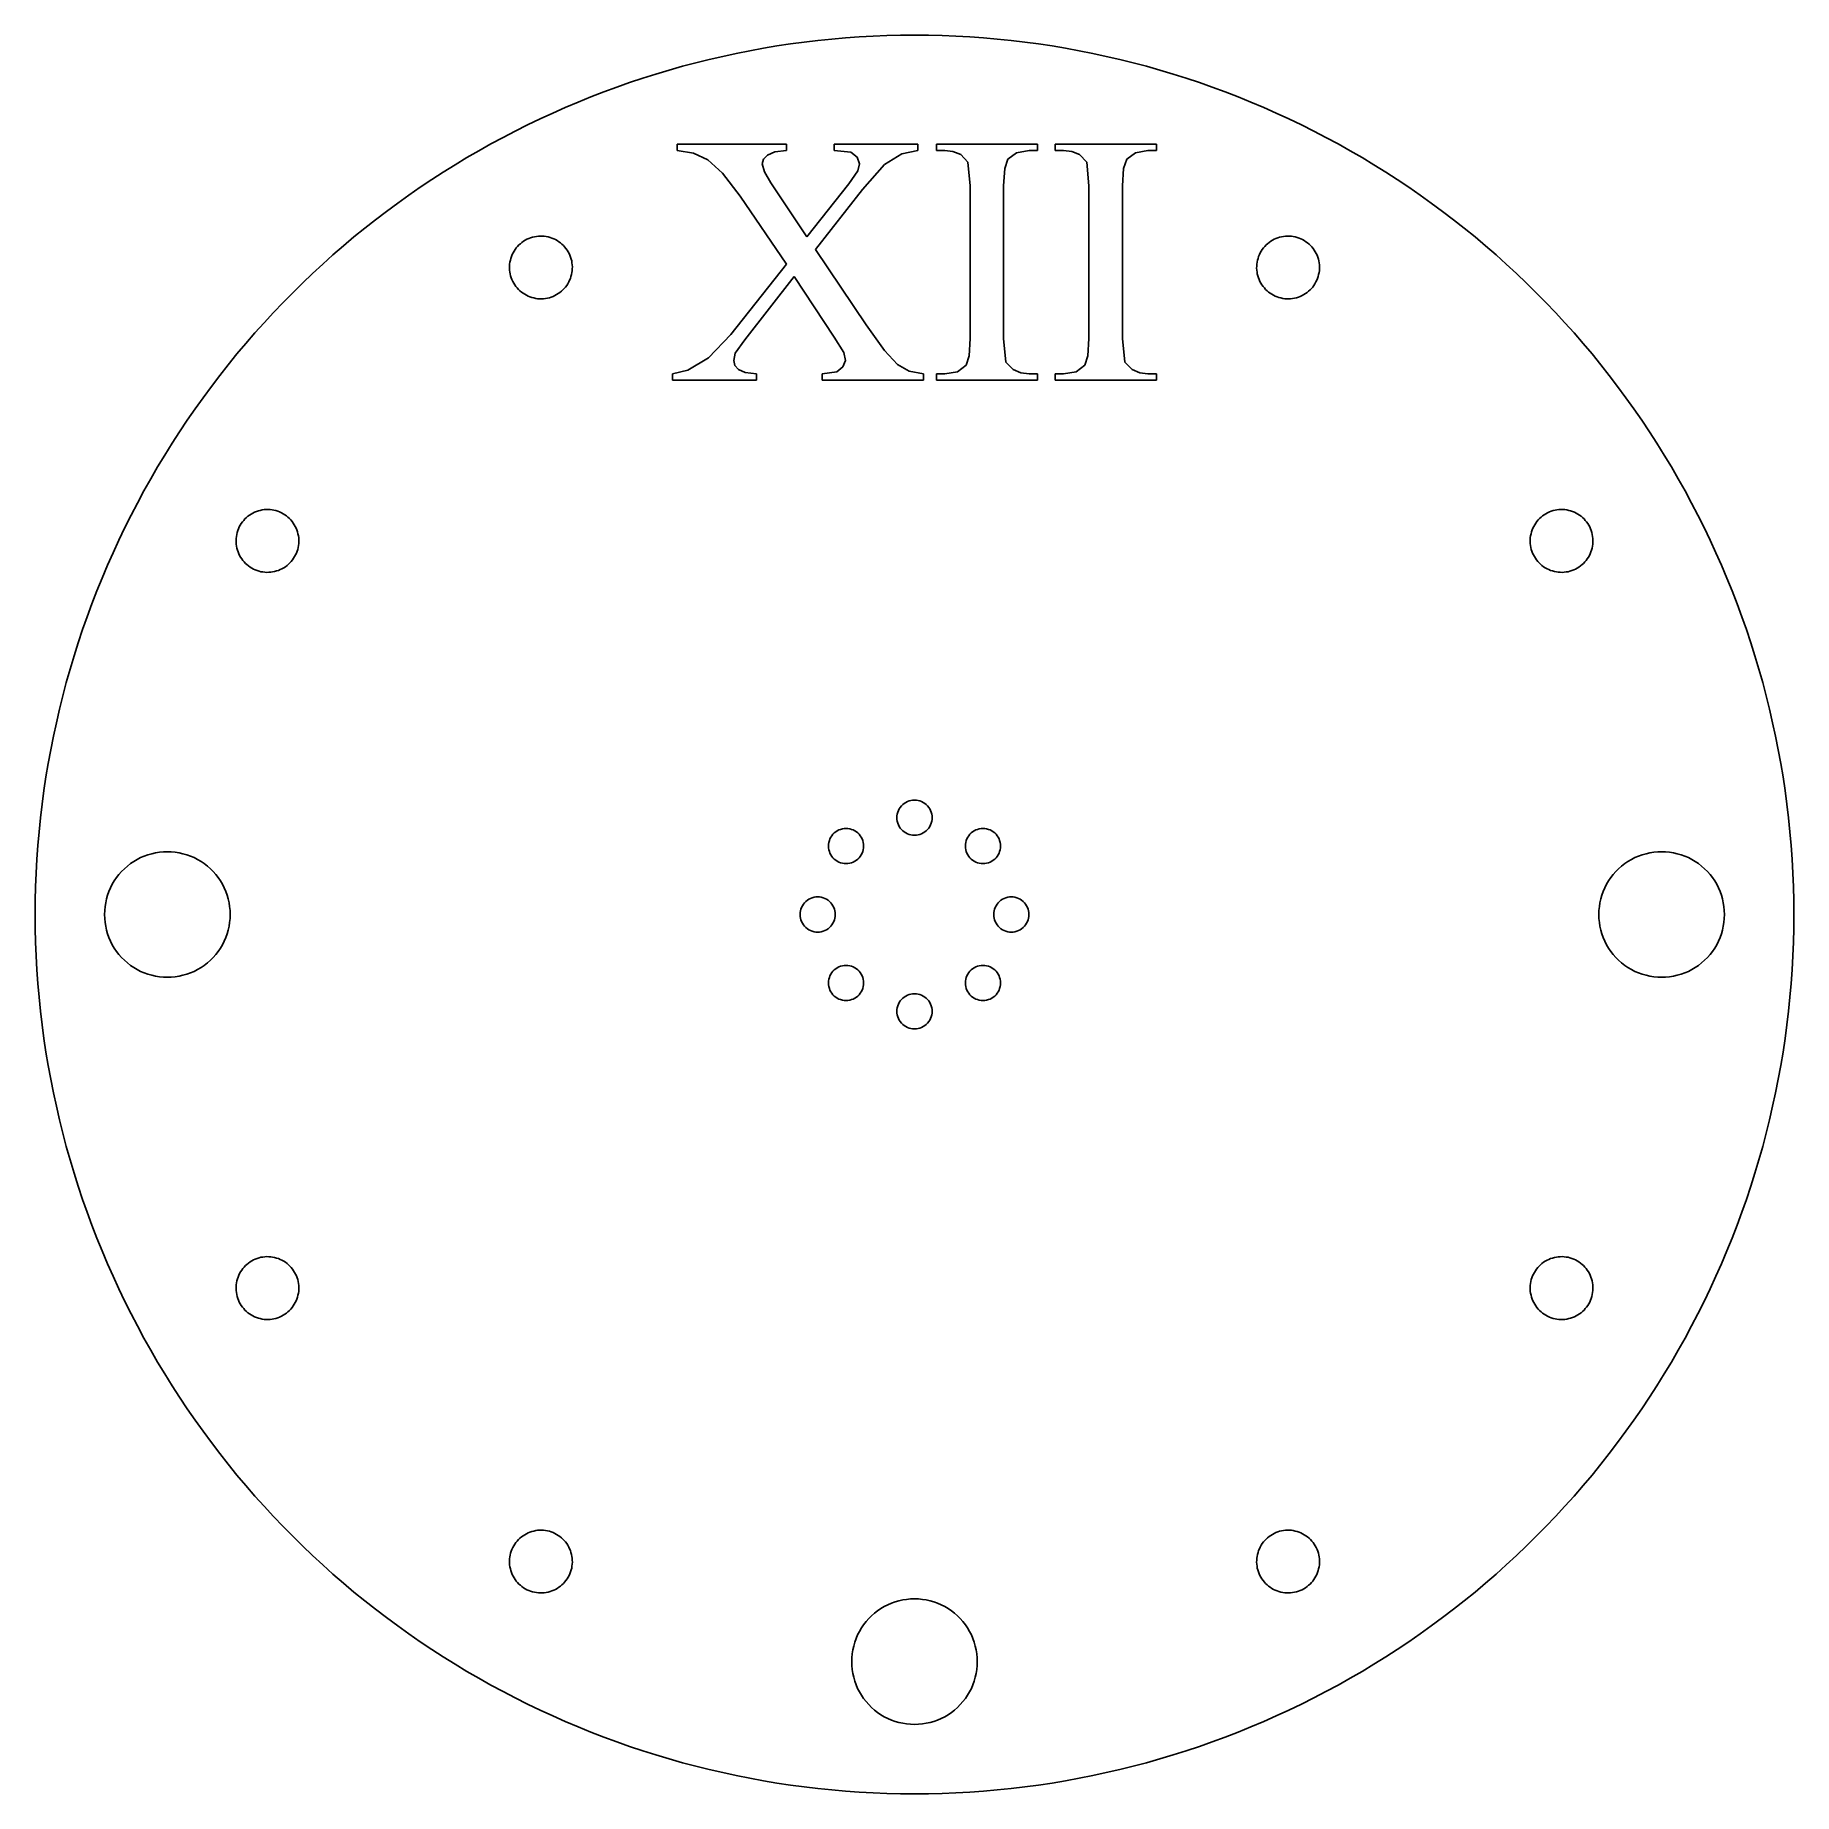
# Model space of a CAD drawing. Extents: x -89 to 89, y -89 to 89.
import ezdxf

# ---------------------------------------------------------------- set-up
doc = ezdxf.new("R2010")
doc.units = 0
doc.header["$MEASUREMENT"] = 0
doc.layers.get('0').update_dxf_attribs({"linetype": 'CONTINUOUS'})

msp = doc.modelspace()

# ---------------------------------------------------------------- linework, layer by layer
for p, q in [((-16.66, 87.33), (-18.03, 87.05)), ((-15.28, 87.58), (-16.66, 87.33)), ((-13.91, 87.81), (-15.28, 87.58)), ((-12.53, 88.01), (-13.91, 87.81)), ((-11.14, 88.2), (-12.53, 88.01)), ((-9.76, 88.36), (-11.14, 88.2)), ((-8.37, 88.51), (-9.76, 88.36)), ((-6.98, 88.63), (-8.37, 88.51)), ((-5.58, 88.72), (-6.98, 88.63)), ((-4.19, 88.8), (-5.58, 88.72)), ((-2.79, 88.86), (-4.19, 88.8)), ((-1.4, 88.89), (-2.79, 88.86)), ((0, 88.9), (-1.4, 88.89)), ((1.4, 88.89), (0, 88.9)), ((2.79, 88.86), (1.4, 88.89)), ((4.19, 88.8), (2.79, 88.86)), ((5.58, 88.72), (4.19, 88.8)), ((6.98, 88.63), (5.58, 88.72)), ((8.37, 88.51), (6.98, 88.63)), ((9.76, 88.36), (8.37, 88.51)), ((11.14, 88.2), (9.76, 88.36)), ((12.53, 88.01), (11.14, 88.2)), ((13.91, 87.81), (12.53, 88.01)), ((15.28, 87.58), (13.91, 87.81)), ((16.66, 87.33), (15.28, 87.58)), ((18.03, 87.05), (16.66, 87.33)), ((-24.8, 85.37), (-26.14, 84.97)), ((-23.46, 85.75), (-24.8, 85.37)), ((-22.11, 86.11), (-23.46, 85.75)), ((-20.75, 86.44), (-22.11, 86.11)), ((-19.39, 86.76), (-20.75, 86.44)), ((-18.03, 87.05), (-19.39, 86.76)), ((19.39, 86.76), (18.03, 87.05)), ((20.75, 86.44), (19.39, 86.76)), ((22.11, 86.11), (20.75, 86.44)), ((23.46, 85.75), (22.11, 86.11)), ((24.8, 85.37), (23.46, 85.75)), ((26.14, 84.97), (24.8, 85.37)), ((-30.11, 83.64), (-31.42, 83.16)), ((-28.8, 84.11), (-30.11, 83.64)), ((-27.47, 84.55), (-28.8, 84.11)), ((-26.14, 84.97), (-27.47, 84.55)), ((27.47, 84.55), (26.14, 84.97)), ((28.8, 84.11), (27.47, 84.55)), ((30.11, 83.64), (28.8, 84.11)), ((31.42, 83.16), (30.11, 83.64)), ((-34.02, 82.13), (-35.31, 81.59)), ((-32.73, 82.66), (-34.02, 82.13)), ((-31.42, 83.16), (-32.73, 82.66)), ((32.73, 82.66), (31.42, 83.16)), ((34.02, 82.13), (32.73, 82.66)), ((35.31, 81.59), (34.02, 82.13)), ((-37.85, 80.44), (-39.11, 79.83)), ((-36.58, 81.02), (-37.85, 80.44)), ((-35.31, 81.59), (-36.58, 81.02)), ((36.58, 81.02), (35.31, 81.59)), ((37.85, 80.44), (36.58, 81.02)), ((39.11, 79.83), (37.85, 80.44)), ((-41.6, 78.57), (-42.83, 77.9)), ((-40.36, 79.21), (-41.6, 78.57)), ((-39.11, 79.83), (-40.36, 79.21)), ((40.36, 79.21), (39.11, 79.83)), ((41.6, 78.57), (40.36, 79.21)), ((42.83, 77.9), (41.6, 78.57)), ((-45.25, 76.52), (-46.45, 75.8)), ((-44.05, 77.22), (-45.25, 76.52)), ((-42.83, 77.9), (-44.05, 77.22)), ((-23.98, 77.89), (-12.94, 77.89)), ((-23.98, 77.24), (-23.98, 77.89)), ((-22.34, 76.98), (-23.98, 77.24)), ((-20.9, 76.31), (-22.34, 76.98)), ((-14.87, 76.78), (-15.26, 76.35)), ((-14.13, 77.1), (-14.87, 76.78)), ((-12.94, 77.24), (-14.13, 77.1)), ((-12.94, 77.89), (-12.94, 77.24)), ((-8.12, 77.89), (0.35, 77.89)), ((-8.12, 77.24), (-8.12, 77.89)), ((-6.45, 77.07), (-8.12, 77.24)), ((-5.78, 76.55), (-6.45, 77.07)), ((-5.57, 75.9), (-5.78, 76.55)), ((-1.29, 76.92), (-3.03, 75.83)), ((0.35, 77.24), (-1.29, 76.92)), ((0.35, 77.89), (0.35, 77.24)), ((2.22, 77.89), (12.44, 77.89)), ((2.22, 77.24), (2.22, 77.89)), ((3.06, 77.24), (2.22, 77.24)), ((3.89, 77.13), (3.06, 77.24)), ((4.68, 76.82), (3.89, 77.13)), ((5.4, 76.06), (4.68, 76.82)), ((10.32, 77.02), (9.45, 76.38)), ((11.58, 77.24), (10.32, 77.02)), ((12.44, 77.24), (11.58, 77.24)), ((12.44, 77.89), (12.44, 77.24)), ((14.22, 77.89), (24.45, 77.89)), ((14.22, 77.24), (14.22, 77.89)), ((15.07, 77.24), (14.22, 77.24)), ((15.9, 77.13), (15.07, 77.24)), ((16.69, 76.82), (15.9, 77.13)), ((17.41, 76.06), (16.69, 76.82)), ((22.33, 77.02), (21.46, 76.38)), ((23.59, 77.24), (22.33, 77.02)), ((24.45, 77.24), (23.59, 77.24)), ((24.45, 77.89), (24.45, 77.24)), ((44.05, 77.22), (42.83, 77.9)), ((45.25, 76.52), (44.05, 77.22)), ((46.45, 75.8), (45.25, 76.52)), ((-47.64, 75.06), (-48.81, 74.3)), ((-46.45, 75.8), (-47.64, 75.06)), ((-19.42, 74.96), (-20.9, 76.31)), ((-17.64, 72.64), (-19.42, 74.96)), ((-15.26, 76.35), (-15.39, 75.88)), ((-15.39, 75.88), (-15.18, 75.08)), ((-15.18, 75.08), (-14.54, 73.98)), ((-6.64, 73.88), (-5.73, 75.18)), ((-5.73, 75.18), (-5.57, 75.9)), ((-3.03, 75.83), (-5.27, 73.29)), ((5.63, 73.66), (5.4, 76.06)), ((9.12, 75.42), (9.01, 73.66)), ((9.45, 76.38), (9.12, 75.42)), ((17.64, 73.66), (17.41, 76.06)), ((21.13, 75.42), (21.02, 73.66)), ((21.46, 76.38), (21.13, 75.42)), ((47.64, 75.06), (46.45, 75.8)), ((48.81, 74.3), (47.64, 75.06)), ((-49.97, 73.53), (-51.12, 72.73)), ((-48.81, 74.3), (-49.97, 73.53)), ((-14.54, 73.98), (-10.88, 68.51)), ((-10.88, 68.51), (-6.64, 73.88)), ((-5.27, 73.29), (-10, 67.24)), ((5.63, 58.24), (5.63, 73.66)), ((9.01, 73.66), (9.01, 58.24)), ((17.64, 58.24), (17.64, 73.66)), ((21.02, 73.66), (21.02, 58.24)), ((49.97, 73.53), (48.81, 74.3)), ((51.12, 72.73), (49.97, 73.53)), ((-52.25, 71.92), (-53.38, 71.09)), ((-51.12, 72.73), (-52.25, 71.92)), ((-12.94, 65.76), (-17.64, 72.64)), ((52.25, 71.92), (51.12, 72.73)), ((53.38, 71.09), (52.25, 71.92)), ((-55.58, 69.38), (-56.67, 68.5)), ((-54.49, 70.24), (-55.58, 69.38)), ((-53.38, 71.09), (-54.49, 70.24)), ((54.49, 70.24), (53.38, 71.09)), ((55.58, 69.38), (54.49, 70.24)), ((56.67, 68.5), (55.58, 69.38)), ((-57.74, 67.6), (-58.79, 66.68)), ((-56.67, 68.5), (-57.74, 67.6)), ((-39.99, 67.69), (-40.13, 67.54)), ((-39.84, 67.82), (-39.99, 67.69)), ((-39.69, 67.95), (-39.84, 67.82)), ((-39.53, 68.06), (-39.69, 67.95)), ((-39.36, 68.17), (-39.53, 68.06)), ((-39.18, 68.26), (-39.36, 68.17)), ((-39, 68.34), (-39.18, 68.26)), ((-38.81, 68.42), (-39, 68.34)), ((-38.62, 68.48), (-38.81, 68.42)), ((-38.43, 68.52), (-38.62, 68.48)), ((-38.23, 68.56), (-38.43, 68.52)), ((-38.03, 68.58), (-38.23, 68.56)), ((-37.84, 68.59), (-38.03, 68.58)), ((-37.64, 68.59), (-37.84, 68.59)), ((-37.44, 68.57), (-37.64, 68.59)), ((-37.24, 68.55), (-37.44, 68.57)), ((-37.04, 68.51), (-37.24, 68.55)), ((-36.85, 68.46), (-37.04, 68.51)), ((-36.66, 68.39), (-36.85, 68.46)), ((-36.48, 68.32), (-36.66, 68.39)), ((-36.3, 68.23), (-36.48, 68.32)), ((-36.12, 68.13), (-36.3, 68.23)), ((-35.96, 68.02), (-36.12, 68.13)), ((-35.8, 67.91), (-35.96, 68.02)), ((-35.64, 67.78), (-35.8, 67.91)), ((-35.5, 67.64), (-35.64, 67.78)), ((-35.37, 67.49), (-35.5, 67.64)), ((35.55, 67.69), (35.41, 67.54)), ((35.69, 67.82), (35.55, 67.69)), ((35.85, 67.95), (35.69, 67.82)), ((36.01, 68.06), (35.85, 67.95)), ((36.18, 68.17), (36.01, 68.06)), ((36.36, 68.26), (36.18, 68.17)), ((36.54, 68.34), (36.36, 68.26)), ((36.72, 68.42), (36.54, 68.34)), ((36.91, 68.48), (36.72, 68.42)), ((37.11, 68.52), (36.91, 68.48)), ((37.3, 68.56), (37.11, 68.52)), ((37.5, 68.58), (37.3, 68.56)), ((37.7, 68.59), (37.5, 68.58)), ((37.9, 68.59), (37.7, 68.59)), ((38.1, 68.57), (37.9, 68.59)), ((38.3, 68.55), (38.1, 68.57)), ((38.49, 68.51), (38.3, 68.55)), ((38.69, 68.46), (38.49, 68.51)), ((38.88, 68.39), (38.69, 68.46)), ((39.06, 68.32), (38.88, 68.39)), ((39.24, 68.23), (39.06, 68.32)), ((39.41, 68.13), (39.24, 68.23)), ((39.58, 68.02), (39.41, 68.13)), ((39.74, 67.91), (39.58, 68.02)), ((39.89, 67.78), (39.74, 67.91)), ((40.04, 67.64), (39.89, 67.78)), ((40.17, 67.49), (40.04, 67.64)), ((57.74, 67.6), (56.67, 68.5)), ((58.79, 66.68), (57.74, 67.6)), ((-58.79, 66.68), (-59.83, 65.75)), ((-40.9, 65.95), (-40.93, 65.75)), ((-40.86, 66.14), (-40.9, 65.95)), ((-40.81, 66.33), (-40.86, 66.14)), ((-40.74, 66.52), (-40.81, 66.33)), ((-40.67, 66.71), (-40.74, 66.52)), ((-40.58, 66.89), (-40.67, 66.71)), ((-40.48, 67.06), (-40.58, 66.89)), ((-40.38, 67.23), (-40.48, 67.06)), ((-40.26, 67.39), (-40.38, 67.23)), ((-40.13, 67.54), (-40.26, 67.39)), ((-35.24, 67.34), (-35.37, 67.49)), ((-35.12, 67.17), (-35.24, 67.34)), ((-35.02, 67), (-35.12, 67.17)), ((-34.92, 66.83), (-35.02, 67)), ((-34.84, 66.65), (-34.92, 66.83)), ((-34.77, 66.46), (-34.84, 66.65)), ((-34.71, 66.27), (-34.77, 66.46)), ((-34.66, 66.08), (-34.71, 66.27)), ((-34.63, 65.88), (-34.66, 66.08)), ((-34.6, 65.68), (-34.63, 65.88)), ((-10, 67.24), (-4.88, 59.6)), ((34.64, 65.95), (34.61, 65.75)), ((34.68, 66.14), (34.64, 65.95)), ((34.73, 66.33), (34.68, 66.14)), ((34.79, 66.52), (34.73, 66.33)), ((34.87, 66.71), (34.79, 66.52)), ((34.95, 66.89), (34.87, 66.71)), ((35.05, 67.06), (34.95, 66.89)), ((35.16, 67.23), (35.05, 67.06)), ((35.28, 67.39), (35.16, 67.23)), ((35.41, 67.54), (35.28, 67.39)), ((40.3, 67.34), (40.17, 67.49)), ((40.41, 67.17), (40.3, 67.34)), ((40.52, 67), (40.41, 67.17)), ((40.61, 66.83), (40.52, 67)), ((40.7, 66.65), (40.61, 66.83)), ((40.77, 66.46), (40.7, 66.65)), ((40.83, 66.27), (40.77, 66.46)), ((40.87, 66.08), (40.83, 66.27)), ((40.91, 65.88), (40.87, 66.08)), ((40.93, 65.68), (40.91, 65.88)), ((59.83, 65.75), (58.79, 66.68)), ((-60.86, 64.81), (-61.87, 63.84)), ((-59.83, 65.75), (-60.86, 64.81)), ((-40.93, 65.75), (-40.94, 65.55)), ((-40.94, 65.55), (-40.94, 65.35)), ((-40.94, 65.35), (-40.93, 65.15)), ((-40.93, 65.15), (-40.91, 64.95)), ((-40.91, 64.95), (-40.87, 64.76)), ((-40.87, 64.76), (-40.83, 64.56)), ((-40.83, 64.56), (-40.77, 64.37)), ((-40.77, 64.37), (-40.7, 64.19)), ((-40.7, 64.19), (-40.61, 64.01)), ((-34.95, 63.95), (-34.87, 64.13)), ((-34.87, 64.13), (-34.79, 64.31)), ((-34.79, 64.31), (-34.73, 64.5)), ((-34.73, 64.5), (-34.68, 64.69)), ((-34.68, 64.69), (-34.64, 64.89)), ((-34.64, 64.89), (-34.61, 65.09)), ((-34.61, 65.09), (-34.6, 65.28)), ((-34.59, 65.48), (-34.6, 65.68)), ((-34.6, 65.28), (-34.59, 65.48)), ((-18.58, 58.65), (-12.94, 65.76)), ((-12.17, 64.51), (-17.17, 58.1)), ((-8.12, 58.38), (-12.17, 64.51)), ((34.6, 65.55), (34.59, 65.35)), ((34.59, 65.35), (34.6, 65.15)), ((34.61, 65.75), (34.6, 65.55)), ((34.6, 65.15), (34.63, 64.95)), ((34.63, 64.95), (34.66, 64.76)), ((34.66, 64.76), (34.71, 64.56)), ((34.71, 64.56), (34.77, 64.37)), ((34.77, 64.37), (34.84, 64.19)), ((34.84, 64.19), (34.92, 64.01)), ((40.58, 63.95), (40.67, 64.13)), ((40.67, 64.13), (40.74, 64.31)), ((40.74, 64.31), (40.81, 64.5)), ((40.81, 64.5), (40.86, 64.69)), ((40.86, 64.69), (40.9, 64.89)), ((40.9, 64.89), (40.93, 65.09)), ((40.94, 65.48), (40.93, 65.68)), ((40.93, 65.09), (40.94, 65.28)), ((40.94, 65.28), (40.94, 65.48)), ((60.86, 64.81), (59.83, 65.75)), ((61.87, 63.84), (60.86, 64.81)), ((-62.86, 62.86), (-63.84, 61.87)), ((-61.87, 63.84), (-62.86, 62.86)), ((-40.61, 64.01), (-40.52, 63.83)), ((-40.52, 63.83), (-40.41, 63.66)), ((-40.41, 63.66), (-40.3, 63.5)), ((-40.3, 63.5), (-40.17, 63.34)), ((-40.17, 63.34), (-40.04, 63.2)), ((-40.04, 63.2), (-39.89, 63.06)), ((-39.89, 63.06), (-39.74, 62.93)), ((-39.74, 62.93), (-39.58, 62.81)), ((-39.58, 62.81), (-39.41, 62.7)), ((-39.41, 62.7), (-39.24, 62.6)), ((-39.24, 62.6), (-39.06, 62.52)), ((-39.06, 62.52), (-38.88, 62.44)), ((-38.88, 62.44), (-38.69, 62.38)), ((-38.69, 62.38), (-38.49, 62.33)), ((-38.49, 62.33), (-38.3, 62.29)), ((-38.3, 62.29), (-38.1, 62.26)), ((-38.1, 62.26), (-37.9, 62.24)), ((-37.9, 62.24), (-37.7, 62.24)), ((-37.7, 62.24), (-37.5, 62.25)), ((-37.5, 62.25), (-37.3, 62.28)), ((-37.3, 62.28), (-37.11, 62.31)), ((-37.11, 62.31), (-36.91, 62.36)), ((-36.91, 62.36), (-36.72, 62.42)), ((-36.72, 62.42), (-36.54, 62.49)), ((-36.54, 62.49), (-36.36, 62.57)), ((-36.36, 62.57), (-36.18, 62.67)), ((-36.18, 62.67), (-36.01, 62.77)), ((-36.01, 62.77), (-35.85, 62.89)), ((-35.85, 62.89), (-35.69, 63.01)), ((-35.69, 63.01), (-35.55, 63.15)), ((-35.55, 63.15), (-35.41, 63.29)), ((-35.41, 63.29), (-35.28, 63.44)), ((-35.28, 63.44), (-35.16, 63.6)), ((-35.16, 63.6), (-35.05, 63.77)), ((-35.05, 63.77), (-34.95, 63.95)), ((34.92, 64.01), (35.02, 63.83)), ((35.02, 63.83), (35.12, 63.66)), ((35.12, 63.66), (35.24, 63.5)), ((35.24, 63.5), (35.37, 63.34)), ((35.37, 63.34), (35.5, 63.2)), ((35.5, 63.2), (35.64, 63.06)), ((35.64, 63.06), (35.8, 62.93)), ((35.8, 62.93), (35.96, 62.81)), ((35.96, 62.81), (36.12, 62.7)), ((36.12, 62.7), (36.3, 62.6)), ((36.3, 62.6), (36.48, 62.52)), ((36.48, 62.52), (36.66, 62.44)), ((36.66, 62.44), (36.85, 62.38)), ((36.85, 62.38), (37.04, 62.33)), ((37.04, 62.33), (37.24, 62.29)), ((37.24, 62.29), (37.44, 62.26)), ((37.44, 62.26), (37.64, 62.24)), ((37.64, 62.24), (37.84, 62.24)), ((37.84, 62.24), (38.03, 62.25)), ((38.03, 62.25), (38.23, 62.28)), ((38.23, 62.28), (38.43, 62.31)), ((38.43, 62.31), (38.62, 62.36)), ((38.62, 62.36), (38.81, 62.42)), ((38.81, 62.42), (39, 62.49)), ((39, 62.49), (39.18, 62.57)), ((39.18, 62.57), (39.36, 62.67)), ((39.36, 62.67), (39.53, 62.77)), ((39.53, 62.77), (39.69, 62.89)), ((39.69, 62.89), (39.84, 63.01)), ((39.84, 63.01), (39.99, 63.15)), ((39.99, 63.15), (40.13, 63.29)), ((40.13, 63.29), (40.26, 63.44)), ((40.26, 63.44), (40.38, 63.6)), ((40.38, 63.6), (40.48, 63.77)), ((40.48, 63.77), (40.58, 63.95)), ((62.86, 62.86), (61.87, 63.84)), ((63.84, 61.87), (62.86, 62.86)), ((-64.81, 60.86), (-65.75, 59.83)), ((-63.84, 61.87), (-64.81, 60.86)), ((64.81, 60.86), (63.84, 61.87)), ((65.75, 59.83), (64.81, 60.86)), ((-66.68, 58.79), (-67.6, 57.74)), ((-65.75, 59.83), (-66.68, 58.79)), ((-4.88, 59.6), (-3.02, 57.01)), ((66.68, 58.79), (65.75, 59.83)), ((67.6, 57.74), (66.68, 58.79)), ((-67.6, 57.74), (-68.5, 56.67)), ((-20.83, 56.27), (-18.58, 58.65)), ((-17.17, 58.1), (-18.12, 56.74)), ((-7.15, 56.83), (-8.12, 58.38)), ((-3.02, 57.01), (-1.72, 55.59)), ((5.53, 56.49), (5.63, 58.24)), ((9.01, 58.24), (9.24, 55.85)), ((17.53, 56.49), (17.64, 58.24)), ((21.02, 58.24), (21.25, 55.85)), ((68.5, 56.67), (67.6, 57.74)), ((-69.38, 55.58), (-70.24, 54.49)), ((-68.5, 56.67), (-69.38, 55.58)), ((-22.91, 55.04), (-20.83, 56.27)), ((-18.12, 56.74), (-18.28, 56.02)), ((-18.28, 56.02), (-18.16, 55.51)), ((-18.16, 55.51), (-17.8, 55.09)), ((-7.84, 54.88), (-7.23, 55.36)), ((-7.23, 55.36), (-6.99, 56.02)), ((-6.99, 56.02), (-7.15, 56.83)), ((-1.72, 55.59), (-0.55, 54.94)), ((4.34, 54.88), (5.21, 55.53)), ((5.21, 55.53), (5.53, 56.49)), ((9.24, 55.85), (9.98, 55.09)), ((16.34, 54.88), (17.22, 55.53)), ((17.22, 55.53), (17.53, 56.49)), ((21.25, 55.85), (21.99, 55.09)), ((69.38, 55.58), (68.5, 56.67)), ((70.24, 54.49), (69.38, 55.58)), ((-71.09, 53.38), (-71.92, 52.25)), ((-70.24, 54.49), (-71.09, 53.38)), ((-24.46, 54.67), (-22.91, 55.04)), ((-24.46, 54.02), (-24.46, 54.67)), ((-15.99, 54.02), (-24.46, 54.02)), ((-17.8, 55.09), (-17.11, 54.8)), ((-17.11, 54.8), (-15.99, 54.67)), ((-15.99, 54.67), (-15.99, 54.02)), ((-9.35, 54.67), (-7.84, 54.88)), ((-9.35, 54.02), (-9.35, 54.67)), ((0.9, 54.02), (-9.35, 54.02)), ((-0.55, 54.94), (0.9, 54.67)), ((0.9, 54.67), (0.9, 54.02)), ((2.22, 54.67), (3.06, 54.67)), ((2.22, 54.02), (2.22, 54.67)), ((12.44, 54.02), (2.22, 54.02)), ((3.06, 54.67), (4.34, 54.88)), ((9.98, 55.09), (10.76, 54.77)), ((10.76, 54.77), (11.58, 54.67)), ((11.58, 54.67), (12.44, 54.67)), ((12.44, 54.67), (12.44, 54.02)), ((14.22, 54.67), (15.07, 54.67)), ((14.22, 54.02), (14.22, 54.67)), ((24.45, 54.02), (14.22, 54.02)), ((15.07, 54.67), (16.34, 54.88)), ((21.99, 55.09), (22.77, 54.77)), ((22.77, 54.77), (23.59, 54.67)), ((23.59, 54.67), (24.45, 54.67)), ((24.45, 54.67), (24.45, 54.02)), ((71.09, 53.38), (70.24, 54.49)), ((71.92, 52.25), (71.09, 53.38)), ((-71.92, 52.25), (-72.73, 51.12)), ((72.73, 51.12), (71.92, 52.25)), ((-73.53, 49.97), (-74.3, 48.81)), ((-72.73, 51.12), (-73.53, 49.97)), ((73.53, 49.97), (72.73, 51.12)), ((74.3, 48.81), (73.53, 49.97)), ((-74.3, 48.81), (-75.06, 47.64)), ((75.06, 47.64), (74.3, 48.81)), ((-75.8, 46.45), (-76.52, 45.25)), ((-75.06, 47.64), (-75.8, 46.45)), ((75.8, 46.45), (75.06, 47.64)), ((76.52, 45.25), (75.8, 46.45)), ((-76.52, 45.25), (-77.22, 44.05)), ((77.22, 44.05), (76.52, 45.25)), ((-77.9, 42.83), (-78.57, 41.6)), ((-77.22, 44.05), (-77.9, 42.83)), ((77.9, 42.83), (77.22, 44.05)), ((78.57, 41.6), (77.9, 42.83)), ((-78.57, 41.6), (-79.21, 40.36)), ((-65.95, 40.9), (-66.14, 40.86)), ((-65.75, 40.93), (-65.95, 40.9)), ((-65.55, 40.94), (-65.75, 40.93)), ((-65.35, 40.94), (-65.55, 40.94)), ((-65.15, 40.93), (-65.35, 40.94)), ((-64.95, 40.91), (-65.15, 40.93)), ((-64.76, 40.87), (-64.95, 40.91)), ((64.95, 40.91), (64.76, 40.87)), ((65.15, 40.93), (64.95, 40.91)), ((65.35, 40.94), (65.15, 40.93)), ((65.55, 40.94), (65.35, 40.94)), ((65.75, 40.93), (65.55, 40.94)), ((65.95, 40.9), (65.75, 40.93)), ((66.14, 40.86), (65.95, 40.9)), ((79.21, 40.36), (78.57, 41.6)), ((-79.21, 40.36), (-79.83, 39.11)), ((-68.26, 39.18), (-68.34, 39)), ((-68.17, 39.36), (-68.26, 39.18)), ((-68.06, 39.53), (-68.17, 39.36)), ((-67.95, 39.69), (-68.06, 39.53)), ((-67.82, 39.84), (-67.95, 39.69)), ((-67.69, 39.99), (-67.82, 39.84)), ((-67.54, 40.13), (-67.69, 39.99)), ((-67.39, 40.26), (-67.54, 40.13)), ((-67.23, 40.38), (-67.39, 40.26)), ((-67.06, 40.48), (-67.23, 40.38)), ((-66.89, 40.58), (-67.06, 40.48)), ((-66.71, 40.67), (-66.89, 40.58)), ((-66.52, 40.74), (-66.71, 40.67)), ((-66.33, 40.81), (-66.52, 40.74)), ((-66.14, 40.86), (-66.33, 40.81)), ((-64.56, 40.83), (-64.76, 40.87)), ((-64.37, 40.77), (-64.56, 40.83)), ((-64.19, 40.7), (-64.37, 40.77)), ((-64.01, 40.61), (-64.19, 40.7)), ((-63.83, 40.52), (-64.01, 40.61)), ((-63.66, 40.41), (-63.83, 40.52)), ((-63.5, 40.3), (-63.66, 40.41)), ((-63.34, 40.17), (-63.5, 40.3)), ((-63.2, 40.04), (-63.34, 40.17)), ((-63.06, 39.89), (-63.2, 40.04)), ((-62.93, 39.74), (-63.06, 39.89)), ((-62.81, 39.58), (-62.93, 39.74)), ((-62.7, 39.41), (-62.81, 39.58)), ((-62.6, 39.24), (-62.7, 39.41)), ((-62.52, 39.06), (-62.6, 39.24)), ((62.6, 39.24), (62.52, 39.06)), ((62.7, 39.41), (62.6, 39.24)), ((62.81, 39.58), (62.7, 39.41)), ((62.93, 39.74), (62.81, 39.58)), ((63.06, 39.89), (62.93, 39.74)), ((63.2, 40.04), (63.06, 39.89)), ((63.34, 40.17), (63.2, 40.04)), ((63.5, 40.3), (63.34, 40.17)), ((63.66, 40.41), (63.5, 40.3)), ((63.83, 40.52), (63.66, 40.41)), ((64.01, 40.61), (63.83, 40.52)), ((64.19, 40.7), (64.01, 40.61)), ((64.37, 40.77), (64.19, 40.7)), ((64.56, 40.83), (64.37, 40.77)), ((64.76, 40.87), (64.56, 40.83)), ((66.33, 40.81), (66.14, 40.86)), ((66.52, 40.74), (66.33, 40.81)), ((66.71, 40.67), (66.52, 40.74)), ((66.89, 40.58), (66.71, 40.67)), ((67.06, 40.48), (66.89, 40.58)), ((67.23, 40.38), (67.06, 40.48)), ((67.39, 40.26), (67.23, 40.38)), ((67.54, 40.13), (67.39, 40.26)), ((67.69, 39.99), (67.54, 40.13)), ((67.82, 39.84), (67.69, 39.99)), ((67.95, 39.69), (67.82, 39.84)), ((68.06, 39.53), (67.95, 39.69)), ((68.17, 39.36), (68.06, 39.53)), ((68.26, 39.18), (68.17, 39.36)), ((68.34, 39), (68.26, 39.18)), ((79.83, 39.11), (79.21, 40.36)), ((-80.44, 37.85), (-81.02, 36.58)), ((-79.83, 39.11), (-80.44, 37.85)), ((-68.58, 38.03), (-68.59, 37.84)), ((-68.59, 37.84), (-68.59, 37.64)), ((-68.59, 37.64), (-68.57, 37.44)), ((-68.56, 38.23), (-68.58, 38.03)), ((-68.57, 37.44), (-68.55, 37.24)), ((-68.52, 38.43), (-68.56, 38.23)), ((-68.48, 38.62), (-68.52, 38.43)), ((-68.42, 38.81), (-68.48, 38.62)), ((-68.34, 39), (-68.42, 38.81)), ((-62.44, 38.88), (-62.52, 39.06)), ((-62.38, 38.69), (-62.44, 38.88)), ((-62.33, 38.49), (-62.38, 38.69)), ((-62.29, 38.3), (-62.33, 38.49)), ((-62.26, 38.1), (-62.29, 38.3)), ((-62.28, 37.3), (-62.25, 37.5)), ((-62.24, 37.9), (-62.26, 38.1)), ((-62.25, 37.5), (-62.24, 37.7)), ((-62.24, 37.7), (-62.24, 37.9)), ((62.26, 38.1), (62.24, 37.9)), ((62.24, 37.9), (62.24, 37.7)), ((62.24, 37.7), (62.25, 37.5)), ((62.25, 37.5), (62.28, 37.3)), ((62.29, 38.3), (62.26, 38.1)), ((62.33, 38.49), (62.29, 38.3)), ((62.38, 38.69), (62.33, 38.49)), ((62.44, 38.88), (62.38, 38.69)), ((62.52, 39.06), (62.44, 38.88)), ((68.42, 38.81), (68.34, 39)), ((68.48, 38.62), (68.42, 38.81)), ((68.52, 38.43), (68.48, 38.62)), ((68.56, 38.23), (68.52, 38.43)), ((68.55, 37.24), (68.57, 37.44)), ((68.58, 38.03), (68.56, 38.23)), ((68.57, 37.44), (68.59, 37.64)), ((68.59, 37.84), (68.58, 38.03)), ((68.59, 37.64), (68.59, 37.84)), ((80.44, 37.85), (79.83, 39.11)), ((81.02, 36.58), (80.44, 37.85)), ((-81.02, 36.58), (-81.59, 35.31)), ((-68.55, 37.24), (-68.51, 37.04)), ((-68.51, 37.04), (-68.46, 36.85)), ((-68.46, 36.85), (-68.39, 36.66)), ((-68.39, 36.66), (-68.32, 36.48)), ((-68.32, 36.48), (-68.23, 36.3)), ((-68.23, 36.3), (-68.13, 36.12)), ((-68.13, 36.12), (-68.02, 35.96)), ((-68.02, 35.96), (-67.91, 35.8)), ((-67.91, 35.8), (-67.78, 35.64)), ((-67.78, 35.64), (-67.64, 35.5)), ((-63.15, 35.55), (-63.01, 35.69)), ((-63.01, 35.69), (-62.89, 35.85)), ((-62.89, 35.85), (-62.77, 36.01)), ((-62.77, 36.01), (-62.67, 36.18)), ((-62.67, 36.18), (-62.57, 36.36)), ((-62.57, 36.36), (-62.49, 36.54)), ((-62.49, 36.54), (-62.42, 36.72)), ((-62.42, 36.72), (-62.36, 36.91)), ((-62.36, 36.91), (-62.31, 37.11)), ((-62.31, 37.11), (-62.28, 37.3)), ((62.28, 37.3), (62.31, 37.11)), ((62.31, 37.11), (62.36, 36.91)), ((62.36, 36.91), (62.42, 36.72)), ((62.42, 36.72), (62.49, 36.54)), ((62.49, 36.54), (62.57, 36.36)), ((62.57, 36.36), (62.67, 36.18)), ((62.67, 36.18), (62.77, 36.01)), ((62.77, 36.01), (62.89, 35.85)), ((62.89, 35.85), (63.01, 35.69)), ((63.01, 35.69), (63.15, 35.55)), ((67.64, 35.5), (67.78, 35.64)), ((67.78, 35.64), (67.91, 35.8)), ((67.91, 35.8), (68.02, 35.96)), ((68.02, 35.96), (68.13, 36.12)), ((68.13, 36.12), (68.23, 36.3)), ((68.23, 36.3), (68.32, 36.48)), ((68.32, 36.48), (68.39, 36.66)), ((68.39, 36.66), (68.46, 36.85)), ((68.46, 36.85), (68.51, 37.04)), ((68.51, 37.04), (68.55, 37.24)), ((81.59, 35.31), (81.02, 36.58)), ((-82.13, 34.02), (-82.66, 32.73)), ((-81.59, 35.31), (-82.13, 34.02)), ((-67.64, 35.5), (-67.49, 35.37)), ((-67.49, 35.37), (-67.34, 35.24)), ((-67.34, 35.24), (-67.17, 35.12)), ((-67.17, 35.12), (-67, 35.02)), ((-67, 35.02), (-66.83, 34.92)), ((-66.83, 34.92), (-66.65, 34.84)), ((-66.65, 34.84), (-66.46, 34.77)), ((-66.46, 34.77), (-66.27, 34.71)), ((-66.27, 34.71), (-66.08, 34.66)), ((-66.08, 34.66), (-65.88, 34.63)), ((-65.88, 34.63), (-65.68, 34.6)), ((-65.68, 34.6), (-65.48, 34.59)), ((-65.48, 34.59), (-65.28, 34.6)), ((-65.28, 34.6), (-65.09, 34.61)), ((-65.09, 34.61), (-64.89, 34.64)), ((-64.89, 34.64), (-64.69, 34.68)), ((-64.69, 34.68), (-64.5, 34.73)), ((-64.5, 34.73), (-64.31, 34.79)), ((-64.31, 34.79), (-64.13, 34.87)), ((-64.13, 34.87), (-63.95, 34.95)), ((-63.95, 34.95), (-63.77, 35.05)), ((-63.77, 35.05), (-63.6, 35.16)), ((-63.6, 35.16), (-63.44, 35.28)), ((-63.44, 35.28), (-63.29, 35.41)), ((-63.29, 35.41), (-63.15, 35.55)), ((63.15, 35.55), (63.29, 35.41)), ((63.29, 35.41), (63.44, 35.28)), ((63.44, 35.28), (63.6, 35.16)), ((63.6, 35.16), (63.77, 35.05)), ((63.77, 35.05), (63.95, 34.95)), ((63.95, 34.95), (64.13, 34.87)), ((64.13, 34.87), (64.31, 34.79)), ((64.31, 34.79), (64.5, 34.73)), ((64.5, 34.73), (64.69, 34.68)), ((64.69, 34.68), (64.89, 34.64)), ((64.89, 34.64), (65.09, 34.61)), ((65.09, 34.61), (65.28, 34.6)), ((65.28, 34.6), (65.48, 34.59)), ((65.48, 34.59), (65.68, 34.6)), ((65.68, 34.6), (65.88, 34.63)), ((65.88, 34.63), (66.08, 34.66)), ((66.08, 34.66), (66.27, 34.71)), ((66.27, 34.71), (66.46, 34.77)), ((66.46, 34.77), (66.65, 34.84)), ((66.65, 34.84), (66.83, 34.92)), ((66.83, 34.92), (67, 35.02)), ((67, 35.02), (67.17, 35.12)), ((67.17, 35.12), (67.34, 35.24)), ((67.34, 35.24), (67.49, 35.37)), ((67.49, 35.37), (67.64, 35.5)), ((82.13, 34.02), (81.59, 35.31)), ((82.66, 32.73), (82.13, 34.02)), ((-82.66, 32.73), (-83.16, 31.42)), ((83.16, 31.42), (82.66, 32.73)), ((-83.16, 31.42), (-83.64, 30.11)), ((83.64, 30.11), (83.16, 31.42)), ((-84.11, 28.8), (-84.55, 27.47)), ((-83.64, 30.11), (-84.11, 28.8)), ((84.11, 28.8), (83.64, 30.11)), ((84.55, 27.47), (84.11, 28.8)), ((-84.55, 27.47), (-84.97, 26.14)), ((84.97, 26.14), (84.55, 27.47)), ((-84.97, 26.14), (-85.37, 24.8)), ((85.37, 24.8), (84.97, 26.14)), ((-85.75, 23.46), (-86.11, 22.11)), ((-85.37, 24.8), (-85.75, 23.46)), ((85.75, 23.46), (85.37, 24.8)), ((86.11, 22.11), (85.75, 23.46)), ((-86.11, 22.11), (-86.44, 20.75)), ((86.44, 20.75), (86.11, 22.11)), ((-86.44, 20.75), (-86.76, 19.39)), ((86.76, 19.39), (86.44, 20.75)), ((-87.05, 18.03), (-87.33, 16.66)), ((-86.76, 19.39), (-87.05, 18.03)), ((87.05, 18.03), (86.76, 19.39)), ((87.33, 16.66), (87.05, 18.03)), ((-87.33, 16.66), (-87.58, 15.28)), ((87.58, 15.28), (87.33, 16.66)), ((-87.58, 15.28), (-87.81, 13.91)), ((87.81, 13.91), (87.58, 15.28)), ((-88.01, 12.53), (-88.2, 11.14)), ((-87.81, 13.91), (-88.01, 12.53)), ((88.01, 12.53), (87.81, 13.91)), ((88.2, 11.14), (88.01, 12.53)), ((-88.2, 11.14), (-88.36, 9.76)), ((-1.54, 10.68), (-1.62, 10.51)), ((-1.44, 10.83), (-1.54, 10.68)), ((-1.32, 10.98), (-1.44, 10.83)), ((-1.19, 11.11), (-1.32, 10.98)), ((-1.05, 11.23), (-1.19, 11.11)), ((-0.89, 11.33), (-1.05, 11.23)), ((-0.72, 11.41), (-0.89, 11.33)), ((-0.55, 11.48), (-0.72, 11.41)), ((-0.37, 11.53), (-0.55, 11.48)), ((-0.19, 11.56), (-0.37, 11.53)), ((0, 11.57), (-0.19, 11.56)), ((0.19, 11.56), (0, 11.57)), ((0.37, 11.53), (0.19, 11.56)), ((0.55, 11.48), (0.37, 11.53)), ((0.72, 11.41), (0.55, 11.48)), ((0.89, 11.33), (0.72, 11.41)), ((1.05, 11.23), (0.89, 11.33)), ((1.19, 11.11), (1.05, 11.23)), ((1.32, 10.98), (1.19, 11.11)), ((1.44, 10.83), (1.32, 10.98)), ((1.54, 10.68), (1.44, 10.83)), ((1.62, 10.51), (1.54, 10.68)), ((88.36, 9.76), (88.2, 11.14)), ((-88.36, 9.76), (-88.51, 8.37)), ((-1.77, 9.97), (-1.78, 9.79)), ((-1.78, 9.79), (-1.77, 9.6)), ((-1.74, 10.16), (-1.77, 9.97)), ((-1.77, 9.6), (-1.74, 9.42)), ((-1.69, 10.34), (-1.74, 10.16)), ((-1.74, 9.42), (-1.69, 9.24)), ((-1.62, 10.51), (-1.69, 10.34)), ((-1.69, 9.24), (-1.62, 9.07)), ((-1.62, 9.07), (-1.54, 8.9)), ((-1.54, 8.9), (-1.44, 8.74)), ((1.44, 8.74), (1.54, 8.9)), ((1.54, 8.9), (1.62, 9.07)), ((1.69, 10.34), (1.62, 10.51)), ((1.62, 9.07), (1.69, 9.24)), ((1.74, 10.16), (1.69, 10.34)), ((1.69, 9.24), (1.74, 9.42)), ((1.77, 9.97), (1.74, 10.16)), ((1.74, 9.42), (1.77, 9.6)), ((1.78, 9.79), (1.77, 9.97)), ((1.77, 9.6), (1.78, 9.79)), ((88.51, 8.37), (88.36, 9.76)), ((-88.51, 8.37), (-88.63, 6.98)), ((-8.66, 7.29), (-8.69, 7.11)), ((-8.61, 7.47), (-8.66, 7.29)), ((-8.55, 7.64), (-8.61, 7.47)), ((-8.46, 7.81), (-8.55, 7.64)), ((-8.36, 7.97), (-8.46, 7.81)), ((-8.24, 8.11), (-8.36, 7.97)), ((-8.11, 8.24), (-8.24, 8.11)), ((-7.97, 8.36), (-8.11, 8.24)), ((-7.81, 8.46), (-7.97, 8.36)), ((-7.64, 8.55), (-7.81, 8.46)), ((-7.47, 8.61), (-7.64, 8.55)), ((-7.29, 8.66), (-7.47, 8.61)), ((-7.11, 8.69), (-7.29, 8.66)), ((-6.92, 8.7), (-7.11, 8.69)), ((-6.74, 8.69), (-6.92, 8.7)), ((-6.55, 8.66), (-6.74, 8.69)), ((-6.37, 8.61), (-6.55, 8.66)), ((-6.2, 8.55), (-6.37, 8.61)), ((-6.03, 8.46), (-6.2, 8.55)), ((-5.88, 8.36), (-6.03, 8.46)), ((-5.73, 8.24), (-5.88, 8.36)), ((-5.6, 8.11), (-5.73, 8.24)), ((-5.48, 7.97), (-5.6, 8.11)), ((-5.38, 7.81), (-5.48, 7.97)), ((-5.3, 7.64), (-5.38, 7.81)), ((-5.23, 7.47), (-5.3, 7.64)), ((-5.18, 7.29), (-5.23, 7.47)), ((-5.15, 7.11), (-5.18, 7.29)), ((-1.44, 8.74), (-1.32, 8.6)), ((-1.32, 8.6), (-1.19, 8.47)), ((-1.19, 8.47), (-1.05, 8.35)), ((-1.05, 8.35), (-0.89, 8.25)), ((-0.89, 8.25), (-0.72, 8.16)), ((-0.72, 8.16), (-0.55, 8.1)), ((-0.55, 8.1), (-0.37, 8.05)), ((-0.37, 8.05), (-0.19, 8.02)), ((-0.19, 8.02), (0, 8.01)), ((0, 8.01), (0.19, 8.02)), ((0.19, 8.02), (0.37, 8.05)), ((0.37, 8.05), (0.55, 8.1)), ((0.55, 8.1), (0.72, 8.16)), ((0.72, 8.16), (0.89, 8.25)), ((0.89, 8.25), (1.05, 8.35)), ((1.05, 8.35), (1.19, 8.47)), ((1.19, 8.47), (1.32, 8.6)), ((1.32, 8.6), (1.44, 8.74)), ((5.18, 7.29), (5.15, 7.11)), ((5.23, 7.47), (5.18, 7.29)), ((5.3, 7.64), (5.23, 7.47)), ((5.38, 7.81), (5.3, 7.64)), ((5.48, 7.97), (5.38, 7.81)), ((5.6, 8.11), (5.48, 7.97)), ((5.73, 8.24), (5.6, 8.11)), ((5.88, 8.36), (5.73, 8.24)), ((6.03, 8.46), (5.88, 8.36)), ((6.2, 8.55), (6.03, 8.46)), ((6.37, 8.61), (6.2, 8.55)), ((6.55, 8.66), (6.37, 8.61)), ((6.74, 8.69), (6.55, 8.66)), ((6.92, 8.7), (6.74, 8.69)), ((7.11, 8.69), (6.92, 8.7)), ((7.29, 8.66), (7.11, 8.69)), ((7.47, 8.61), (7.29, 8.66)), ((7.64, 8.55), (7.47, 8.61)), ((7.81, 8.46), (7.64, 8.55)), ((7.97, 8.36), (7.81, 8.46)), ((8.11, 8.24), (7.97, 8.36)), ((8.24, 8.11), (8.11, 8.24)), ((8.36, 7.97), (8.24, 8.11)), ((8.46, 7.81), (8.36, 7.97)), ((8.55, 7.64), (8.46, 7.81)), ((8.61, 7.47), (8.55, 7.64)), ((8.66, 7.29), (8.61, 7.47)), ((8.69, 7.11), (8.66, 7.29)), ((88.63, 6.98), (88.51, 8.37)), ((-88.72, 5.58), (-88.8, 4.19)), ((-88.63, 6.98), (-88.72, 5.58)), ((-78.94, 5.36), (-79.27, 5.14)), ((-78.6, 5.56), (-78.94, 5.36)), ((-78.24, 5.75), (-78.6, 5.56)), ((-77.87, 5.9), (-78.24, 5.75)), ((-77.5, 6.04), (-77.87, 5.9)), ((-77.12, 6.15), (-77.5, 6.04)), ((-76.73, 6.24), (-77.12, 6.15)), ((-76.33, 6.3), (-76.73, 6.24)), ((-75.94, 6.34), (-76.33, 6.3)), ((-75.54, 6.35), (-75.94, 6.34)), ((-75.14, 6.34), (-75.54, 6.35)), ((-74.74, 6.3), (-75.14, 6.34)), ((-74.35, 6.24), (-74.74, 6.3)), ((-73.96, 6.15), (-74.35, 6.24)), ((-73.57, 6.04), (-73.96, 6.15)), ((-73.2, 5.9), (-73.57, 6.04)), ((-72.83, 5.75), (-73.2, 5.9)), ((-72.48, 5.56), (-72.83, 5.75)), ((-72.13, 5.36), (-72.48, 5.56)), ((-71.8, 5.14), (-72.13, 5.36)), ((-8.69, 7.11), (-8.7, 6.92)), ((-8.7, 6.92), (-8.69, 6.74)), ((-8.69, 6.74), (-8.66, 6.55)), ((-8.66, 6.55), (-8.61, 6.37)), ((-8.61, 6.37), (-8.55, 6.2)), ((-8.55, 6.2), (-8.46, 6.03)), ((-8.46, 6.03), (-8.36, 5.88)), ((-8.36, 5.88), (-8.24, 5.73)), ((-8.24, 5.73), (-8.11, 5.6)), ((-8.11, 5.6), (-7.97, 5.48)), ((-7.97, 5.48), (-7.81, 5.38)), ((-7.81, 5.38), (-7.64, 5.3)), ((-6.2, 5.3), (-6.03, 5.38)), ((-6.03, 5.38), (-5.88, 5.48)), ((-5.88, 5.48), (-5.73, 5.6)), ((-5.73, 5.6), (-5.6, 5.73)), ((-5.6, 5.73), (-5.48, 5.88)), ((-5.48, 5.88), (-5.38, 6.03)), ((-5.38, 6.03), (-5.3, 6.2)), ((-5.3, 6.2), (-5.23, 6.37)), ((-5.23, 6.37), (-5.18, 6.55)), ((-5.18, 6.55), (-5.15, 6.74)), ((-5.14, 6.92), (-5.15, 7.11)), ((-5.15, 6.74), (-5.14, 6.92)), ((5.15, 7.11), (5.14, 6.92)), ((5.14, 6.92), (5.15, 6.74)), ((5.15, 6.74), (5.18, 6.55)), ((5.18, 6.55), (5.23, 6.37)), ((5.23, 6.37), (5.3, 6.2)), ((5.3, 6.2), (5.38, 6.03)), ((5.38, 6.03), (5.48, 5.88)), ((5.48, 5.88), (5.6, 5.73)), ((5.6, 5.73), (5.73, 5.6)), ((5.73, 5.6), (5.88, 5.48)), ((5.88, 5.48), (6.03, 5.38)), ((6.03, 5.38), (6.2, 5.3)), ((7.64, 5.3), (7.81, 5.38)), ((7.81, 5.38), (7.97, 5.48)), ((7.97, 5.48), (8.11, 5.6)), ((8.11, 5.6), (8.24, 5.73)), ((8.24, 5.73), (8.36, 5.88)), ((8.36, 5.88), (8.46, 6.03)), ((8.46, 6.03), (8.55, 6.2)), ((8.55, 6.2), (8.61, 6.37)), ((8.61, 6.37), (8.66, 6.55)), ((8.66, 6.55), (8.69, 6.74)), ((8.7, 6.92), (8.69, 7.11)), ((8.69, 6.74), (8.7, 6.92)), ((72.13, 5.36), (71.8, 5.14)), ((72.48, 5.56), (72.13, 5.36)), ((72.83, 5.75), (72.48, 5.56)), ((73.2, 5.9), (72.83, 5.75)), ((73.57, 6.04), (73.2, 5.9)), ((73.96, 6.15), (73.57, 6.04)), ((74.35, 6.24), (73.96, 6.15)), ((74.74, 6.3), (74.35, 6.24)), ((75.14, 6.34), (74.74, 6.3)), ((75.54, 6.35), (75.14, 6.34)), ((75.94, 6.34), (75.54, 6.35)), ((76.33, 6.3), (75.94, 6.34)), ((76.73, 6.24), (76.33, 6.3)), ((77.12, 6.15), (76.73, 6.24)), ((77.5, 6.04), (77.12, 6.15)), ((77.87, 5.9), (77.5, 6.04)), ((78.24, 5.75), (77.87, 5.9)), ((78.6, 5.56), (78.24, 5.75)), ((78.94, 5.36), (78.6, 5.56)), ((79.27, 5.14), (78.94, 5.36)), ((88.72, 5.58), (88.63, 6.98)), ((88.8, 4.19), (88.72, 5.58)), ((-88.8, 4.19), (-88.86, 2.79)), ((-80.67, 3.73), (-80.9, 3.4)), ((-80.43, 4.05), (-80.67, 3.73)), ((-80.17, 4.35), (-80.43, 4.05)), ((-79.88, 4.63), (-80.17, 4.35)), ((-79.58, 4.89), (-79.88, 4.63)), ((-79.27, 5.14), (-79.58, 4.89)), ((-71.49, 4.89), (-71.8, 5.14)), ((-71.19, 4.63), (-71.49, 4.89)), ((-70.91, 4.35), (-71.19, 4.63)), ((-70.64, 4.05), (-70.91, 4.35)), ((-70.4, 3.73), (-70.64, 4.05)), ((-70.18, 3.4), (-70.4, 3.73)), ((-7.64, 5.3), (-7.47, 5.23)), ((-7.47, 5.23), (-7.29, 5.18)), ((-7.29, 5.18), (-7.11, 5.15)), ((-7.11, 5.15), (-6.92, 5.14)), ((-6.92, 5.14), (-6.74, 5.15)), ((-6.74, 5.15), (-6.55, 5.18)), ((-6.55, 5.18), (-6.37, 5.23)), ((-6.37, 5.23), (-6.2, 5.3)), ((6.2, 5.3), (6.37, 5.23)), ((6.37, 5.23), (6.55, 5.18)), ((6.55, 5.18), (6.74, 5.15)), ((6.74, 5.15), (6.92, 5.14)), ((6.92, 5.14), (7.11, 5.15)), ((7.11, 5.15), (7.29, 5.18)), ((7.29, 5.18), (7.47, 5.23)), ((7.47, 5.23), (7.64, 5.3)), ((70.4, 3.73), (70.18, 3.4)), ((70.64, 4.05), (70.4, 3.73)), ((70.91, 4.35), (70.64, 4.05)), ((71.19, 4.63), (70.91, 4.35)), ((71.49, 4.89), (71.19, 4.63)), ((71.8, 5.14), (71.49, 4.89)), ((79.58, 4.89), (79.27, 5.14)), ((79.88, 4.63), (79.58, 4.89)), ((80.17, 4.35), (79.88, 4.63)), ((80.43, 4.05), (80.17, 4.35)), ((80.67, 3.73), (80.43, 4.05)), ((80.9, 3.4), (80.67, 3.73)), ((88.86, 2.79), (88.8, 4.19)), ((-88.86, 2.79), (-88.89, 1.4)), ((-81.58, 1.96), (-81.69, 1.58)), ((-81.44, 2.34), (-81.58, 1.96)), ((-81.28, 2.7), (-81.44, 2.34)), ((-81.1, 3.06), (-81.28, 2.7)), ((-80.9, 3.4), (-81.1, 3.06)), ((-69.97, 3.06), (-70.18, 3.4)), ((-69.79, 2.7), (-69.97, 3.06)), ((-69.63, 2.34), (-69.79, 2.7)), ((-69.5, 1.96), (-69.63, 2.34)), ((-69.39, 1.58), (-69.5, 1.96)), ((69.5, 1.96), (69.39, 1.58)), ((69.63, 2.34), (69.5, 1.96)), ((69.79, 2.7), (69.63, 2.34)), ((69.97, 3.06), (69.79, 2.7)), ((70.18, 3.4), (69.97, 3.06)), ((81.1, 3.06), (80.9, 3.4)), ((81.28, 2.7), (81.1, 3.06)), ((81.44, 2.34), (81.28, 2.7)), ((81.58, 1.96), (81.44, 2.34)), ((81.69, 1.58), (81.58, 1.96)), ((88.89, 1.4), (88.86, 2.79)), ((-88.89, 1.4), (-88.9, 0)), ((-88.9, 0), (-88.89, -1.4)), ((-81.87, 0.4), (-81.89, 0)), ((-81.89, 0), (-81.87, -0.4)), ((-81.84, 0.8), (-81.87, 0.4)), ((-81.77, 1.19), (-81.84, 0.8)), ((-81.69, 1.58), (-81.77, 1.19)), ((-69.3, 1.19), (-69.39, 1.58)), ((-69.24, 0.8), (-69.3, 1.19)), ((-69.2, 0.4), (-69.24, 0.8)), ((-69.19, 0), (-69.2, 0.4)), ((-69.2, -0.4), (-69.19, 0)), ((-11.56, 0.19), (-11.57, 0)), ((-11.57, 0), (-11.56, -0.19)), ((-11.53, 0.37), (-11.56, 0.19)), ((-11.48, 0.55), (-11.53, 0.37)), ((-11.41, 0.72), (-11.48, 0.55)), ((-11.33, 0.89), (-11.41, 0.72)), ((-11.23, 1.05), (-11.33, 0.89)), ((-11.11, 1.19), (-11.23, 1.05)), ((-10.98, 1.32), (-11.11, 1.19)), ((-10.83, 1.44), (-10.98, 1.32)), ((-10.68, 1.54), (-10.83, 1.44)), ((-10.51, 1.62), (-10.68, 1.54)), ((-10.34, 1.69), (-10.51, 1.62)), ((-10.16, 1.74), (-10.34, 1.69)), ((-9.97, 1.77), (-10.16, 1.74)), ((-9.79, 1.78), (-9.97, 1.77)), ((-9.6, 1.77), (-9.79, 1.78)), ((-9.42, 1.74), (-9.6, 1.77)), ((-9.24, 1.69), (-9.42, 1.74)), ((-9.07, 1.62), (-9.24, 1.69)), ((-8.9, 1.54), (-9.07, 1.62)), ((-8.74, 1.44), (-8.9, 1.54)), ((-8.6, 1.32), (-8.74, 1.44)), ((-8.47, 1.19), (-8.6, 1.32)), ((-8.35, 1.05), (-8.47, 1.19)), ((-8.25, 0.89), (-8.35, 1.05)), ((-8.16, 0.72), (-8.25, 0.89)), ((-8.1, 0.55), (-8.16, 0.72)), ((-8.05, 0.37), (-8.1, 0.55)), ((-8.02, 0.19), (-8.05, 0.37)), ((-8.01, 0), (-8.02, 0.19)), ((8.02, 0.19), (8.01, 0)), ((8.05, 0.37), (8.02, 0.19)), ((8.1, 0.55), (8.05, 0.37)), ((8.16, 0.72), (8.1, 0.55)), ((8.25, 0.89), (8.16, 0.72)), ((8.35, 1.05), (8.25, 0.89)), ((8.47, 1.19), (8.35, 1.05)), ((8.6, 1.32), (8.47, 1.19)), ((8.74, 1.44), (8.6, 1.32)), ((8.9, 1.54), (8.74, 1.44)), ((9.07, 1.62), (8.9, 1.54)), ((9.24, 1.69), (9.07, 1.62)), ((9.42, 1.74), (9.24, 1.69)), ((9.6, 1.77), (9.42, 1.74)), ((9.79, 1.78), (9.6, 1.77)), ((9.97, 1.77), (9.79, 1.78)), ((10.16, 1.74), (9.97, 1.77)), ((10.34, 1.69), (10.16, 1.74)), ((10.51, 1.62), (10.34, 1.69)), ((10.68, 1.54), (10.51, 1.62)), ((10.83, 1.44), (10.68, 1.54)), ((10.98, 1.32), (10.83, 1.44)), ((11.11, 1.19), (10.98, 1.32)), ((11.23, 1.05), (11.11, 1.19)), ((11.33, 0.89), (11.23, 1.05)), ((11.41, 0.72), (11.33, 0.89)), ((11.48, 0.55), (11.41, 0.72)), ((11.53, 0.37), (11.48, 0.55)), ((11.56, 0.19), (11.53, 0.37)), ((11.57, 0), (11.56, 0.19)), ((69.2, 0.4), (69.19, 0)), ((69.24, 0.8), (69.2, 0.4)), ((69.3, 1.19), (69.24, 0.8)), ((69.39, 1.58), (69.3, 1.19)), ((81.77, 1.19), (81.69, 1.58)), ((81.84, 0.8), (81.77, 1.19)), ((81.87, 0.4), (81.84, 0.8)), ((81.89, 0), (81.87, 0.4)), ((88.9, 0), (88.89, 1.4)), ((-88.89, -1.4), (-88.86, -2.79)), ((-81.87, -0.4), (-81.84, -0.8)), ((-81.84, -0.8), (-81.77, -1.19)), ((-81.77, -1.19), (-81.69, -1.58)), ((-81.69, -1.58), (-81.58, -1.96)), ((-69.5, -1.96), (-69.39, -1.58)), ((-69.39, -1.58), (-69.3, -1.19)), ((-69.3, -1.19), (-69.24, -0.8)), ((-69.24, -0.8), (-69.2, -0.4)), ((-11.56, -0.19), (-11.53, -0.37)), ((-11.53, -0.37), (-11.48, -0.55)), ((-11.48, -0.55), (-11.41, -0.72)), ((-11.41, -0.72), (-11.33, -0.89)), ((-11.33, -0.89), (-11.23, -1.05)), ((-11.23, -1.05), (-11.11, -1.19)), ((-11.11, -1.19), (-10.98, -1.32)), ((-10.98, -1.32), (-10.83, -1.44)), ((-10.83, -1.44), (-10.68, -1.54)), ((-10.68, -1.54), (-10.51, -1.62)), ((-10.51, -1.62), (-10.34, -1.69)), ((-10.34, -1.69), (-10.16, -1.74)), ((-10.16, -1.74), (-9.97, -1.77)), ((-9.97, -1.77), (-9.79, -1.78)), ((-9.79, -1.78), (-9.6, -1.77)), ((-9.6, -1.77), (-9.42, -1.74)), ((-9.42, -1.74), (-9.24, -1.69)), ((-9.24, -1.69), (-9.07, -1.62)), ((-9.07, -1.62), (-8.9, -1.54)), ((-8.9, -1.54), (-8.74, -1.44)), ((-8.74, -1.44), (-8.6, -1.32)), ((-8.6, -1.32), (-8.47, -1.19)), ((-8.47, -1.19), (-8.35, -1.05)), ((-8.35, -1.05), (-8.25, -0.89)), ((-8.25, -0.89), (-8.16, -0.72)), ((-8.16, -0.72), (-8.1, -0.55)), ((-8.1, -0.55), (-8.05, -0.37)), ((-8.05, -0.37), (-8.02, -0.19)), ((-8.02, -0.19), (-8.01, 0)), ((8.01, 0), (8.02, -0.19)), ((8.02, -0.19), (8.05, -0.37)), ((8.05, -0.37), (8.1, -0.55)), ((8.1, -0.55), (8.16, -0.72)), ((8.16, -0.72), (8.25, -0.89)), ((8.25, -0.89), (8.35, -1.05)), ((8.35, -1.05), (8.47, -1.19)), ((8.47, -1.19), (8.6, -1.32)), ((8.6, -1.32), (8.74, -1.44)), ((8.74, -1.44), (8.9, -1.54)), ((8.9, -1.54), (9.07, -1.62)), ((9.07, -1.62), (9.24, -1.69)), ((9.24, -1.69), (9.42, -1.74)), ((9.42, -1.74), (9.6, -1.77)), ((9.6, -1.77), (9.79, -1.78)), ((9.79, -1.78), (9.97, -1.77)), ((9.97, -1.77), (10.16, -1.74)), ((10.16, -1.74), (10.34, -1.69)), ((10.34, -1.69), (10.51, -1.62)), ((10.51, -1.62), (10.68, -1.54)), ((10.68, -1.54), (10.83, -1.44)), ((10.83, -1.44), (10.98, -1.32)), ((10.98, -1.32), (11.11, -1.19)), ((11.11, -1.19), (11.23, -1.05)), ((11.23, -1.05), (11.33, -0.89)), ((11.33, -0.89), (11.41, -0.72)), ((11.41, -0.72), (11.48, -0.55)), ((11.48, -0.55), (11.53, -0.37)), ((11.53, -0.37), (11.56, -0.19)), ((11.56, -0.19), (11.57, 0)), ((69.19, 0), (69.2, -0.4)), ((69.2, -0.4), (69.24, -0.8)), ((69.24, -0.8), (69.3, -1.19)), ((69.3, -1.19), (69.39, -1.58)), ((69.39, -1.58), (69.5, -1.96)), ((81.58, -1.96), (81.69, -1.58)), ((81.69, -1.58), (81.77, -1.19)), ((81.77, -1.19), (81.84, -0.8)), ((81.84, -0.8), (81.87, -0.4)), ((81.87, -0.4), (81.89, 0)), ((88.86, -2.79), (88.89, -1.4)), ((88.89, -1.4), (88.9, 0)), ((-88.86, -2.79), (-88.8, -4.19)), ((-81.58, -1.96), (-81.44, -2.34)), ((-81.44, -2.34), (-81.28, -2.7)), ((-81.28, -2.7), (-81.1, -3.06)), ((-81.1, -3.06), (-80.9, -3.4)), ((-80.9, -3.4), (-80.67, -3.73)), ((-70.4, -3.73), (-70.18, -3.4)), ((-70.18, -3.4), (-69.97, -3.06)), ((-69.97, -3.06), (-69.79, -2.7)), ((-69.79, -2.7), (-69.63, -2.34)), ((-69.63, -2.34), (-69.5, -1.96)), ((69.5, -1.96), (69.63, -2.34)), ((69.63, -2.34), (69.79, -2.7)), ((69.79, -2.7), (69.97, -3.06)), ((69.97, -3.06), (70.18, -3.4)), ((70.18, -3.4), (70.4, -3.73)), ((80.67, -3.73), (80.9, -3.4)), ((80.9, -3.4), (81.1, -3.06)), ((81.1, -3.06), (81.28, -2.7)), ((81.28, -2.7), (81.44, -2.34)), ((81.44, -2.34), (81.58, -1.96)), ((88.8, -4.19), (88.86, -2.79)), ((-88.8, -4.19), (-88.72, -5.58)), ((-80.67, -3.73), (-80.43, -4.05)), ((-80.43, -4.05), (-80.17, -4.35)), ((-80.17, -4.35), (-79.88, -4.63)), ((-79.88, -4.63), (-79.58, -4.89)), ((-79.58, -4.89), (-79.27, -5.14)), ((-79.27, -5.14), (-78.94, -5.36)), ((-72.13, -5.36), (-71.8, -5.14)), ((-71.8, -5.14), (-71.49, -4.89)), ((-71.49, -4.89), (-71.19, -4.63)), ((-71.19, -4.63), (-70.91, -4.35)), ((-70.91, -4.35), (-70.64, -4.05)), ((-70.64, -4.05), (-70.4, -3.73)), ((-7.64, -5.3), (-7.81, -5.38)), ((-7.47, -5.23), (-7.64, -5.3)), ((-7.29, -5.18), (-7.47, -5.23)), ((-7.11, -5.15), (-7.29, -5.18)), ((-6.92, -5.14), (-7.11, -5.15)), ((-6.74, -5.15), (-6.92, -5.14)), ((-6.55, -5.18), (-6.74, -5.15)), ((-6.37, -5.23), (-6.55, -5.18)), ((-6.2, -5.3), (-6.37, -5.23)), ((-6.03, -5.38), (-6.2, -5.3)), ((6.2, -5.3), (6.03, -5.38)), ((6.37, -5.23), (6.2, -5.3)), ((6.55, -5.18), (6.37, -5.23)), ((6.74, -5.15), (6.55, -5.18)), ((6.92, -5.14), (6.74, -5.15)), ((7.11, -5.15), (6.92, -5.14)), ((7.29, -5.18), (7.11, -5.15)), ((7.47, -5.23), (7.29, -5.18)), ((7.64, -5.3), (7.47, -5.23)), ((7.81, -5.38), (7.64, -5.3)), ((70.4, -3.73), (70.64, -4.05)), ((70.64, -4.05), (70.91, -4.35)), ((70.91, -4.35), (71.19, -4.63)), ((71.19, -4.63), (71.49, -4.89)), ((71.49, -4.89), (71.8, -5.14)), ((71.8, -5.14), (72.13, -5.36)), ((78.94, -5.36), (79.27, -5.14)), ((79.27, -5.14), (79.58, -4.89)), ((79.58, -4.89), (79.88, -4.63)), ((79.88, -4.63), (80.17, -4.35)), ((80.17, -4.35), (80.43, -4.05)), ((80.43, -4.05), (80.67, -3.73)), ((88.72, -5.58), (88.8, -4.19)), ((-88.72, -5.58), (-88.63, -6.98)), ((-88.63, -6.98), (-88.51, -8.37)), ((-78.94, -5.36), (-78.6, -5.56)), ((-78.6, -5.56), (-78.24, -5.75)), ((-78.24, -5.75), (-77.87, -5.9)), ((-77.87, -5.9), (-77.5, -6.04)), ((-77.5, -6.04), (-77.12, -6.15)), ((-77.12, -6.15), (-76.73, -6.24)), ((-76.73, -6.24), (-76.33, -6.3)), ((-76.33, -6.3), (-75.94, -6.34)), ((-75.94, -6.34), (-75.54, -6.35)), ((-75.54, -6.35), (-75.14, -6.34)), ((-75.14, -6.34), (-74.74, -6.3)), ((-74.74, -6.3), (-74.35, -6.24)), ((-74.35, -6.24), (-73.96, -6.15)), ((-73.96, -6.15), (-73.57, -6.04)), ((-73.57, -6.04), (-73.2, -5.9)), ((-73.2, -5.9), (-72.83, -5.75)), ((-72.83, -5.75), (-72.48, -5.56)), ((-72.48, -5.56), (-72.13, -5.36)), ((-8.69, -6.74), (-8.7, -6.92)), ((-8.7, -6.92), (-8.69, -7.11)), ((-8.66, -6.55), (-8.69, -6.74)), ((-8.69, -7.11), (-8.66, -7.29)), ((-8.61, -6.37), (-8.66, -6.55)), ((-8.55, -6.2), (-8.61, -6.37)), ((-8.46, -6.03), (-8.55, -6.2)), ((-8.36, -5.88), (-8.46, -6.03)), ((-8.24, -5.73), (-8.36, -5.88)), ((-8.11, -5.6), (-8.24, -5.73)), ((-7.97, -5.48), (-8.11, -5.6)), ((-7.81, -5.38), (-7.97, -5.48)), ((-5.88, -5.48), (-6.03, -5.38)), ((-5.73, -5.6), (-5.88, -5.48)), ((-5.6, -5.73), (-5.73, -5.6)), ((-5.48, -5.88), (-5.6, -5.73)), ((-5.38, -6.03), (-5.48, -5.88)), ((-5.3, -6.2), (-5.38, -6.03)), ((-5.23, -6.37), (-5.3, -6.2)), ((-5.18, -6.55), (-5.23, -6.37)), ((-5.15, -6.74), (-5.18, -6.55)), ((-5.18, -7.29), (-5.15, -7.11)), ((-5.14, -6.92), (-5.15, -6.74)), ((-5.15, -7.11), (-5.14, -6.92)), ((5.15, -6.74), (5.14, -6.92)), ((5.14, -6.92), (5.15, -7.11)), ((5.18, -6.55), (5.15, -6.74)), ((5.15, -7.11), (5.18, -7.29)), ((5.23, -6.37), (5.18, -6.55)), ((5.3, -6.2), (5.23, -6.37)), ((5.38, -6.03), (5.3, -6.2)), ((5.48, -5.88), (5.38, -6.03)), ((5.6, -5.73), (5.48, -5.88)), ((5.73, -5.6), (5.6, -5.73)), ((5.88, -5.48), (5.73, -5.6)), ((6.03, -5.38), (5.88, -5.48)), ((7.97, -5.48), (7.81, -5.38)), ((8.11, -5.6), (7.97, -5.48)), ((8.24, -5.73), (8.11, -5.6)), ((8.36, -5.88), (8.24, -5.73)), ((8.46, -6.03), (8.36, -5.88)), ((8.55, -6.2), (8.46, -6.03)), ((8.61, -6.37), (8.55, -6.2)), ((8.66, -6.55), (8.61, -6.37)), ((8.69, -6.74), (8.66, -6.55)), ((8.66, -7.29), (8.69, -7.11)), ((8.7, -6.92), (8.69, -6.74)), ((8.69, -7.11), (8.7, -6.92)), ((72.13, -5.36), (72.48, -5.56)), ((72.48, -5.56), (72.83, -5.75)), ((72.83, -5.75), (73.2, -5.9)), ((73.2, -5.9), (73.57, -6.04)), ((73.57, -6.04), (73.96, -6.15)), ((73.96, -6.15), (74.35, -6.24)), ((74.35, -6.24), (74.74, -6.3)), ((74.74, -6.3), (75.14, -6.34)), ((75.14, -6.34), (75.54, -6.35)), ((75.54, -6.35), (75.94, -6.34)), ((75.94, -6.34), (76.33, -6.3)), ((76.33, -6.3), (76.73, -6.24)), ((76.73, -6.24), (77.12, -6.15)), ((77.12, -6.15), (77.5, -6.04)), ((77.5, -6.04), (77.87, -5.9)), ((77.87, -5.9), (78.24, -5.75)), ((78.24, -5.75), (78.6, -5.56)), ((78.6, -5.56), (78.94, -5.36)), ((88.51, -8.37), (88.63, -6.98)), ((88.63, -6.98), (88.72, -5.58)), ((-88.51, -8.37), (-88.36, -9.76)), ((-8.66, -7.29), (-8.61, -7.47)), ((-8.61, -7.47), (-8.55, -7.64)), ((-8.55, -7.64), (-8.46, -7.81)), ((-8.46, -7.81), (-8.36, -7.97)), ((-8.36, -7.97), (-8.24, -8.11)), ((-8.24, -8.11), (-8.11, -8.24)), ((-8.11, -8.24), (-7.97, -8.36)), ((-7.97, -8.36), (-7.81, -8.46)), ((-7.81, -8.46), (-7.64, -8.55)), ((-7.64, -8.55), (-7.47, -8.61)), ((-7.47, -8.61), (-7.29, -8.66)), ((-7.29, -8.66), (-7.11, -8.69)), ((-7.11, -8.69), (-6.92, -8.7)), ((-6.92, -8.7), (-6.74, -8.69)), ((-6.74, -8.69), (-6.55, -8.66)), ((-6.55, -8.66), (-6.37, -8.61)), ((-6.37, -8.61), (-6.2, -8.55)), ((-6.2, -8.55), (-6.03, -8.46)), ((-6.03, -8.46), (-5.88, -8.36)), ((-5.88, -8.36), (-5.73, -8.24)), ((-5.73, -8.24), (-5.6, -8.11)), ((-5.6, -8.11), (-5.48, -7.97)), ((-5.48, -7.97), (-5.38, -7.81)), ((-5.38, -7.81), (-5.3, -7.64)), ((-5.3, -7.64), (-5.23, -7.47)), ((-5.23, -7.47), (-5.18, -7.29)), ((-1.44, -8.74), (-1.54, -8.9)), ((-1.32, -8.6), (-1.44, -8.74)), ((-1.19, -8.47), (-1.32, -8.6)), ((-1.05, -8.35), (-1.19, -8.47)), ((-0.89, -8.25), (-1.05, -8.35)), ((-0.72, -8.16), (-0.89, -8.25)), ((-0.55, -8.1), (-0.72, -8.16)), ((-0.37, -8.05), (-0.55, -8.1)), ((-0.19, -8.02), (-0.37, -8.05)), ((0, -8.01), (-0.19, -8.02)), ((0.19, -8.02), (0, -8.01)), ((0.37, -8.05), (0.19, -8.02)), ((0.55, -8.1), (0.37, -8.05)), ((0.72, -8.16), (0.55, -8.1)), ((0.89, -8.25), (0.72, -8.16)), ((1.05, -8.35), (0.89, -8.25)), ((1.19, -8.47), (1.05, -8.35)), ((1.32, -8.6), (1.19, -8.47)), ((1.44, -8.74), (1.32, -8.6)), ((1.54, -8.9), (1.44, -8.74)), ((5.18, -7.29), (5.23, -7.47)), ((5.23, -7.47), (5.3, -7.64)), ((5.3, -7.64), (5.38, -7.81)), ((5.38, -7.81), (5.48, -7.97)), ((5.48, -7.97), (5.6, -8.11)), ((5.6, -8.11), (5.73, -8.24)), ((5.73, -8.24), (5.88, -8.36)), ((5.88, -8.36), (6.03, -8.46)), ((6.03, -8.46), (6.2, -8.55)), ((6.2, -8.55), (6.37, -8.61)), ((6.37, -8.61), (6.55, -8.66)), ((6.55, -8.66), (6.74, -8.69)), ((6.74, -8.69), (6.92, -8.7)), ((6.92, -8.7), (7.11, -8.69)), ((7.11, -8.69), (7.29, -8.66)), ((7.29, -8.66), (7.47, -8.61)), ((7.47, -8.61), (7.64, -8.55)), ((7.64, -8.55), (7.81, -8.46)), ((7.81, -8.46), (7.97, -8.36)), ((7.97, -8.36), (8.11, -8.24)), ((8.11, -8.24), (8.24, -8.11)), ((8.24, -8.11), (8.36, -7.97)), ((8.36, -7.97), (8.46, -7.81)), ((8.46, -7.81), (8.55, -7.64)), ((8.55, -7.64), (8.61, -7.47)), ((8.61, -7.47), (8.66, -7.29)), ((88.36, -9.76), (88.51, -8.37)), ((-88.36, -9.76), (-88.2, -11.14)), ((-1.77, -9.6), (-1.78, -9.79)), ((-1.78, -9.79), (-1.77, -9.97)), ((-1.74, -9.42), (-1.77, -9.6)), ((-1.77, -9.97), (-1.74, -10.16)), ((-1.69, -9.24), (-1.74, -9.42)), ((-1.74, -10.16), (-1.69, -10.34)), ((-1.62, -9.07), (-1.69, -9.24)), ((-1.69, -10.34), (-1.62, -10.51)), ((-1.54, -8.9), (-1.62, -9.07)), ((-1.62, -10.51), (-1.54, -10.68)), ((1.62, -9.07), (1.54, -8.9)), ((1.54, -10.68), (1.62, -10.51)), ((1.69, -9.24), (1.62, -9.07)), ((1.62, -10.51), (1.69, -10.34)), ((1.74, -9.42), (1.69, -9.24)), ((1.69, -10.34), (1.74, -10.16)), ((1.77, -9.6), (1.74, -9.42)), ((1.74, -10.16), (1.77, -9.97)), ((1.78, -9.79), (1.77, -9.6)), ((1.77, -9.97), (1.78, -9.79)), ((88.2, -11.14), (88.36, -9.76)), ((-88.2, -11.14), (-88.01, -12.53)), ((-1.54, -10.68), (-1.44, -10.83)), ((-1.44, -10.83), (-1.32, -10.98)), ((-1.32, -10.98), (-1.19, -11.11)), ((-1.19, -11.11), (-1.05, -11.23)), ((-1.05, -11.23), (-0.89, -11.33)), ((-0.89, -11.33), (-0.72, -11.41)), ((-0.72, -11.41), (-0.55, -11.48)), ((-0.55, -11.48), (-0.37, -11.53)), ((-0.37, -11.53), (-0.19, -11.56)), ((-0.19, -11.56), (0, -11.57)), ((0, -11.57), (0.19, -11.56)), ((0.19, -11.56), (0.37, -11.53)), ((0.37, -11.53), (0.55, -11.48)), ((0.55, -11.48), (0.72, -11.41)), ((0.72, -11.41), (0.89, -11.33)), ((0.89, -11.33), (1.05, -11.23)), ((1.05, -11.23), (1.19, -11.11)), ((1.19, -11.11), (1.32, -10.98)), ((1.32, -10.98), (1.44, -10.83)), ((1.44, -10.83), (1.54, -10.68)), ((88.01, -12.53), (88.2, -11.14)), ((-88.01, -12.53), (-87.81, -13.91)), ((-87.81, -13.91), (-87.58, -15.28)), ((87.58, -15.28), (87.81, -13.91)), ((87.81, -13.91), (88.01, -12.53)), ((-87.58, -15.28), (-87.33, -16.66)), ((87.33, -16.66), (87.58, -15.28)), ((-87.33, -16.66), (-87.05, -18.03)), ((87.05, -18.03), (87.33, -16.66)), ((-87.05, -18.03), (-86.76, -19.39)), ((-86.76, -19.39), (-86.44, -20.75)), ((86.44, -20.75), (86.76, -19.39)), ((86.76, -19.39), (87.05, -18.03)), ((-86.44, -20.75), (-86.11, -22.11)), ((86.11, -22.11), (86.44, -20.75)), ((-86.11, -22.11), (-85.75, -23.46)), ((85.75, -23.46), (86.11, -22.11)), ((-85.75, -23.46), (-85.37, -24.8)), ((-85.37, -24.8), (-84.97, -26.14)), ((84.97, -26.14), (85.37, -24.8)), ((85.37, -24.8), (85.75, -23.46)), ((-84.97, -26.14), (-84.55, -27.47)), ((84.55, -27.47), (84.97, -26.14)), ((-84.55, -27.47), (-84.11, -28.8)), ((84.11, -28.8), (84.55, -27.47)), ((-84.11, -28.8), (-83.64, -30.11)), ((-83.64, -30.11), (-83.16, -31.42)), ((83.16, -31.42), (83.64, -30.11)), ((83.64, -30.11), (84.11, -28.8)), ((-83.16, -31.42), (-82.66, -32.73)), ((82.66, -32.73), (83.16, -31.42)), ((-82.66, -32.73), (-82.13, -34.02)), ((82.13, -34.02), (82.66, -32.73)), ((-82.13, -34.02), (-81.59, -35.31)), ((-81.59, -35.31), (-81.02, -36.58)), ((-67.64, -35.5), (-67.78, -35.64)), ((-67.49, -35.37), (-67.64, -35.5)), ((-67.34, -35.24), (-67.49, -35.37)), ((-67.17, -35.12), (-67.34, -35.24)), ((-67, -35.02), (-67.17, -35.12)), ((-66.83, -34.92), (-67, -35.02)), ((-66.65, -34.84), (-66.83, -34.92)), ((-66.46, -34.77), (-66.65, -34.84)), ((-66.27, -34.71), (-66.46, -34.77)), ((-66.08, -34.66), (-66.27, -34.71)), ((-65.88, -34.63), (-66.08, -34.66)), ((-65.68, -34.6), (-65.88, -34.63)), ((-65.48, -34.59), (-65.68, -34.6)), ((-65.28, -34.6), (-65.48, -34.59)), ((-65.09, -34.61), (-65.28, -34.6)), ((-64.89, -34.64), (-65.09, -34.61)), ((-64.69, -34.68), (-64.89, -34.64)), ((-64.5, -34.73), (-64.69, -34.68)), ((-64.31, -34.79), (-64.5, -34.73)), ((-64.13, -34.87), (-64.31, -34.79)), ((-63.95, -34.95), (-64.13, -34.87)), ((-63.77, -35.05), (-63.95, -34.95)), ((-63.6, -35.16), (-63.77, -35.05)), ((-63.44, -35.28), (-63.6, -35.16)), ((-63.29, -35.41), (-63.44, -35.28)), ((-63.15, -35.55), (-63.29, -35.41)), ((-63.01, -35.69), (-63.15, -35.55)), ((63.15, -35.55), (63.01, -35.69)), ((63.29, -35.41), (63.15, -35.55)), ((63.44, -35.28), (63.29, -35.41)), ((63.6, -35.16), (63.44, -35.28)), ((63.77, -35.05), (63.6, -35.16)), ((63.95, -34.95), (63.77, -35.05)), ((64.13, -34.87), (63.95, -34.95)), ((64.31, -34.79), (64.13, -34.87)), ((64.5, -34.73), (64.31, -34.79)), ((64.69, -34.68), (64.5, -34.73)), ((64.89, -34.64), (64.69, -34.68)), ((65.09, -34.61), (64.89, -34.64)), ((65.28, -34.6), (65.09, -34.61)), ((65.48, -34.59), (65.28, -34.6)), ((65.68, -34.6), (65.48, -34.59)), ((65.88, -34.63), (65.68, -34.6)), ((66.08, -34.66), (65.88, -34.63)), ((66.27, -34.71), (66.08, -34.66)), ((66.46, -34.77), (66.27, -34.71)), ((66.65, -34.84), (66.46, -34.77)), ((66.83, -34.92), (66.65, -34.84)), ((67, -35.02), (66.83, -34.92)), ((67.17, -35.12), (67, -35.02)), ((67.34, -35.24), (67.17, -35.12)), ((67.49, -35.37), (67.34, -35.24)), ((67.64, -35.5), (67.49, -35.37)), ((67.78, -35.64), (67.64, -35.5)), ((81.02, -36.58), (81.59, -35.31)), ((81.59, -35.31), (82.13, -34.02)), ((-81.02, -36.58), (-80.44, -37.85)), ((-68.55, -37.24), (-68.57, -37.44)), ((-68.51, -37.04), (-68.55, -37.24)), ((-68.46, -36.85), (-68.51, -37.04)), ((-68.39, -36.66), (-68.46, -36.85)), ((-68.32, -36.48), (-68.39, -36.66)), ((-68.23, -36.3), (-68.32, -36.48)), ((-68.13, -36.12), (-68.23, -36.3)), ((-68.02, -35.96), (-68.13, -36.12)), ((-67.91, -35.8), (-68.02, -35.96)), ((-67.78, -35.64), (-67.91, -35.8)), ((-62.89, -35.85), (-63.01, -35.69)), ((-62.77, -36.01), (-62.89, -35.85)), ((-62.67, -36.18), (-62.77, -36.01)), ((-62.57, -36.36), (-62.67, -36.18)), ((-62.49, -36.54), (-62.57, -36.36)), ((-62.42, -36.72), (-62.49, -36.54)), ((-62.36, -36.91), (-62.42, -36.72)), ((-62.31, -37.11), (-62.36, -36.91)), ((-62.28, -37.3), (-62.31, -37.11)), ((-62.25, -37.5), (-62.28, -37.3)), ((62.28, -37.3), (62.25, -37.5)), ((62.31, -37.11), (62.28, -37.3)), ((62.36, -36.91), (62.31, -37.11)), ((62.42, -36.72), (62.36, -36.91)), ((62.49, -36.54), (62.42, -36.72)), ((62.57, -36.36), (62.49, -36.54)), ((62.67, -36.18), (62.57, -36.36)), ((62.77, -36.01), (62.67, -36.18)), ((62.89, -35.85), (62.77, -36.01)), ((63.01, -35.69), (62.89, -35.85)), ((67.91, -35.8), (67.78, -35.64)), ((68.02, -35.96), (67.91, -35.8)), ((68.13, -36.12), (68.02, -35.96)), ((68.23, -36.3), (68.13, -36.12)), ((68.32, -36.48), (68.23, -36.3)), ((68.39, -36.66), (68.32, -36.48)), ((68.46, -36.85), (68.39, -36.66)), ((68.51, -37.04), (68.46, -36.85)), ((68.55, -37.24), (68.51, -37.04)), ((68.57, -37.44), (68.55, -37.24)), ((80.44, -37.85), (81.02, -36.58)), ((-80.44, -37.85), (-79.83, -39.11)), ((-79.83, -39.11), (-79.21, -40.36)), ((-68.57, -37.44), (-68.59, -37.64)), ((-68.59, -37.64), (-68.59, -37.84)), ((-68.59, -37.84), (-68.58, -38.03)), ((-68.58, -38.03), (-68.56, -38.23)), ((-68.56, -38.23), (-68.52, -38.43)), ((-68.52, -38.43), (-68.48, -38.62)), ((-68.48, -38.62), (-68.42, -38.81)), ((-68.42, -38.81), (-68.34, -39)), ((-68.34, -39), (-68.26, -39.18)), ((-62.6, -39.24), (-62.52, -39.06)), ((-62.52, -39.06), (-62.44, -38.88)), ((-62.44, -38.88), (-62.38, -38.69)), ((-62.38, -38.69), (-62.33, -38.49)), ((-62.33, -38.49), (-62.29, -38.3)), ((-62.29, -38.3), (-62.26, -38.1)), ((-62.26, -38.1), (-62.24, -37.9)), ((-62.24, -37.7), (-62.25, -37.5)), ((-62.24, -37.9), (-62.24, -37.7)), ((62.25, -37.5), (62.24, -37.7)), ((62.24, -37.7), (62.24, -37.9)), ((62.24, -37.9), (62.26, -38.1)), ((62.26, -38.1), (62.29, -38.3)), ((62.29, -38.3), (62.33, -38.49)), ((62.33, -38.49), (62.38, -38.69)), ((62.38, -38.69), (62.44, -38.88)), ((62.44, -38.88), (62.52, -39.06)), ((62.52, -39.06), (62.6, -39.24)), ((68.26, -39.18), (68.34, -39)), ((68.34, -39), (68.42, -38.81)), ((68.42, -38.81), (68.48, -38.62)), ((68.48, -38.62), (68.52, -38.43)), ((68.52, -38.43), (68.56, -38.23)), ((68.56, -38.23), (68.58, -38.03)), ((68.59, -37.64), (68.57, -37.44)), ((68.58, -38.03), (68.59, -37.84)), ((68.59, -37.84), (68.59, -37.64)), ((79.21, -40.36), (79.83, -39.11)), ((79.83, -39.11), (80.44, -37.85)), ((-79.21, -40.36), (-78.57, -41.6)), ((-68.26, -39.18), (-68.17, -39.36)), ((-68.17, -39.36), (-68.06, -39.53)), ((-68.06, -39.53), (-67.95, -39.69)), ((-67.95, -39.69), (-67.82, -39.84)), ((-67.82, -39.84), (-67.69, -39.99)), ((-67.69, -39.99), (-67.54, -40.13)), ((-67.54, -40.13), (-67.39, -40.26)), ((-67.39, -40.26), (-67.23, -40.38)), ((-67.23, -40.38), (-67.06, -40.48)), ((-67.06, -40.48), (-66.89, -40.58)), ((-66.89, -40.58), (-66.71, -40.67)), ((-66.71, -40.67), (-66.52, -40.74)), ((-66.52, -40.74), (-66.33, -40.81)), ((-66.33, -40.81), (-66.14, -40.86)), ((-66.14, -40.86), (-65.95, -40.9)), ((-64.95, -40.91), (-64.76, -40.87)), ((-64.76, -40.87), (-64.56, -40.83)), ((-64.56, -40.83), (-64.37, -40.77)), ((-64.37, -40.77), (-64.19, -40.7)), ((-64.19, -40.7), (-64.01, -40.61)), ((-64.01, -40.61), (-63.83, -40.52)), ((-63.83, -40.52), (-63.66, -40.41)), ((-63.66, -40.41), (-63.5, -40.3)), ((-63.5, -40.3), (-63.34, -40.17)), ((-63.34, -40.17), (-63.2, -40.04)), ((-63.2, -40.04), (-63.06, -39.89)), ((-63.06, -39.89), (-62.93, -39.74)), ((-62.93, -39.74), (-62.81, -39.58)), ((-62.81, -39.58), (-62.7, -39.41)), ((-62.7, -39.41), (-62.6, -39.24)), ((62.6, -39.24), (62.7, -39.41)), ((62.7, -39.41), (62.81, -39.58)), ((62.81, -39.58), (62.93, -39.74)), ((62.93, -39.74), (63.06, -39.89)), ((63.06, -39.89), (63.2, -40.04)), ((63.2, -40.04), (63.34, -40.17)), ((63.34, -40.17), (63.5, -40.3)), ((63.5, -40.3), (63.66, -40.41)), ((63.66, -40.41), (63.83, -40.52)), ((63.83, -40.52), (64.01, -40.61)), ((64.01, -40.61), (64.19, -40.7)), ((64.19, -40.7), (64.37, -40.77)), ((64.37, -40.77), (64.56, -40.83)), ((64.56, -40.83), (64.76, -40.87)), ((64.76, -40.87), (64.95, -40.91)), ((65.95, -40.9), (66.14, -40.86)), ((66.14, -40.86), (66.33, -40.81)), ((66.33, -40.81), (66.52, -40.74)), ((66.52, -40.74), (66.71, -40.67)), ((66.71, -40.67), (66.89, -40.58)), ((66.89, -40.58), (67.06, -40.48)), ((67.06, -40.48), (67.23, -40.38)), ((67.23, -40.38), (67.39, -40.26)), ((67.39, -40.26), (67.54, -40.13)), ((67.54, -40.13), (67.69, -39.99)), ((67.69, -39.99), (67.82, -39.84)), ((67.82, -39.84), (67.95, -39.69)), ((67.95, -39.69), (68.06, -39.53)), ((68.06, -39.53), (68.17, -39.36)), ((68.17, -39.36), (68.26, -39.18)), ((78.57, -41.6), (79.21, -40.36)), ((-78.57, -41.6), (-77.9, -42.83)), ((-65.95, -40.9), (-65.75, -40.93)), ((-65.75, -40.93), (-65.55, -40.94)), ((-65.55, -40.94), (-65.35, -40.94)), ((-65.35, -40.94), (-65.15, -40.93)), ((-65.15, -40.93), (-64.95, -40.91)), ((64.95, -40.91), (65.15, -40.93)), ((65.15, -40.93), (65.35, -40.94)), ((65.35, -40.94), (65.55, -40.94)), ((65.55, -40.94), (65.75, -40.93)), ((65.75, -40.93), (65.95, -40.9)), ((77.9, -42.83), (78.57, -41.6)), ((-77.9, -42.83), (-77.22, -44.05)), ((-77.22, -44.05), (-76.52, -45.25)), ((76.52, -45.25), (77.22, -44.05)), ((77.22, -44.05), (77.9, -42.83)), ((-76.52, -45.25), (-75.8, -46.45)), ((75.8, -46.45), (76.52, -45.25)), ((-75.8, -46.45), (-75.06, -47.64)), ((-75.06, -47.64), (-74.3, -48.81)), ((74.3, -48.81), (75.06, -47.64)), ((75.06, -47.64), (75.8, -46.45)), ((-74.3, -48.81), (-73.53, -49.97)), ((73.53, -49.97), (74.3, -48.81)), ((-73.53, -49.97), (-72.73, -51.12)), ((-72.73, -51.12), (-71.92, -52.25)), ((71.92, -52.25), (72.73, -51.12)), ((72.73, -51.12), (73.53, -49.97)), ((-71.92, -52.25), (-71.09, -53.38)), ((71.09, -53.38), (71.92, -52.25)), ((-71.09, -53.38), (-70.24, -54.49)), ((-70.24, -54.49), (-69.38, -55.58)), ((69.38, -55.58), (70.24, -54.49)), ((70.24, -54.49), (71.09, -53.38)), ((-69.38, -55.58), (-68.5, -56.67)), ((-68.5, -56.67), (-67.6, -57.74)), ((67.6, -57.74), (68.5, -56.67)), ((68.5, -56.67), (69.38, -55.58)), ((-67.6, -57.74), (-66.68, -58.79)), ((66.68, -58.79), (67.6, -57.74)), ((-66.68, -58.79), (-65.75, -59.83)), ((-65.75, -59.83), (-64.81, -60.86)), ((64.81, -60.86), (65.75, -59.83)), ((65.75, -59.83), (66.68, -58.79)), ((-64.81, -60.86), (-63.84, -61.87)), ((-63.84, -61.87), (-62.86, -62.86)), ((62.86, -62.86), (63.84, -61.87)), ((63.84, -61.87), (64.81, -60.86)), ((-62.86, -62.86), (-61.87, -63.84)), ((-61.87, -63.84), (-60.86, -64.81)), ((-40.61, -64.01), (-40.7, -64.19)), ((-40.52, -63.83), (-40.61, -64.01)), ((-40.41, -63.66), (-40.52, -63.83)), ((-40.3, -63.5), (-40.41, -63.66)), ((-40.17, -63.34), (-40.3, -63.5)), ((-40.04, -63.2), (-40.17, -63.34)), ((-39.89, -63.06), (-40.04, -63.2)), ((-39.74, -62.93), (-39.89, -63.06)), ((-39.58, -62.81), (-39.74, -62.93)), ((-39.41, -62.7), (-39.58, -62.81)), ((-39.24, -62.6), (-39.41, -62.7)), ((-39.06, -62.52), (-39.24, -62.6)), ((-38.88, -62.44), (-39.06, -62.52)), ((-38.69, -62.38), (-38.88, -62.44)), ((-38.49, -62.33), (-38.69, -62.38)), ((-38.3, -62.29), (-38.49, -62.33)), ((-38.1, -62.26), (-38.3, -62.29)), ((-37.9, -62.24), (-38.1, -62.26)), ((-37.7, -62.24), (-37.9, -62.24)), ((-37.5, -62.25), (-37.7, -62.24)), ((-37.3, -62.28), (-37.5, -62.25)), ((-37.11, -62.31), (-37.3, -62.28)), ((-36.91, -62.36), (-37.11, -62.31)), ((-36.72, -62.42), (-36.91, -62.36)), ((-36.54, -62.49), (-36.72, -62.42)), ((-36.36, -62.57), (-36.54, -62.49)), ((-36.18, -62.67), (-36.36, -62.57)), ((-36.01, -62.77), (-36.18, -62.67)), ((-35.85, -62.89), (-36.01, -62.77)), ((-35.69, -63.01), (-35.85, -62.89)), ((-35.55, -63.15), (-35.69, -63.01)), ((-35.41, -63.29), (-35.55, -63.15)), ((-35.28, -63.44), (-35.41, -63.29)), ((-35.16, -63.6), (-35.28, -63.44)), ((-35.05, -63.77), (-35.16, -63.6)), ((-34.95, -63.95), (-35.05, -63.77)), ((-34.87, -64.13), (-34.95, -63.95)), ((34.95, -63.95), (34.87, -64.13)), ((35.05, -63.77), (34.95, -63.95)), ((35.16, -63.6), (35.05, -63.77)), ((35.28, -63.44), (35.16, -63.6)), ((35.41, -63.29), (35.28, -63.44)), ((35.55, -63.15), (35.41, -63.29)), ((35.69, -63.01), (35.55, -63.15)), ((35.85, -62.89), (35.69, -63.01)), ((36.01, -62.77), (35.85, -62.89)), ((36.18, -62.67), (36.01, -62.77)), ((36.36, -62.57), (36.18, -62.67)), ((36.54, -62.49), (36.36, -62.57)), ((36.72, -62.42), (36.54, -62.49)), ((36.91, -62.36), (36.72, -62.42)), ((37.11, -62.31), (36.91, -62.36)), ((37.3, -62.28), (37.11, -62.31)), ((37.5, -62.25), (37.3, -62.28)), ((37.7, -62.24), (37.5, -62.25)), ((37.9, -62.24), (37.7, -62.24)), ((38.1, -62.26), (37.9, -62.24)), ((38.3, -62.29), (38.1, -62.26)), ((38.49, -62.33), (38.3, -62.29)), ((38.69, -62.38), (38.49, -62.33)), ((38.88, -62.44), (38.69, -62.38)), ((39.06, -62.52), (38.88, -62.44)), ((39.24, -62.6), (39.06, -62.52)), ((39.41, -62.7), (39.24, -62.6)), ((39.58, -62.81), (39.41, -62.7)), ((39.74, -62.93), (39.58, -62.81)), ((39.89, -63.06), (39.74, -62.93)), ((40.04, -63.2), (39.89, -63.06)), ((40.17, -63.34), (40.04, -63.2)), ((40.3, -63.5), (40.17, -63.34)), ((40.41, -63.66), (40.3, -63.5)), ((40.52, -63.83), (40.41, -63.66)), ((40.61, -64.01), (40.52, -63.83)), ((40.7, -64.19), (40.61, -64.01)), ((60.86, -64.81), (61.87, -63.84)), ((61.87, -63.84), (62.86, -62.86)), ((-60.86, -64.81), (-59.83, -65.75)), ((-59.83, -65.75), (-58.79, -66.68)), ((-40.93, -65.15), (-40.94, -65.35)), ((-40.94, -65.35), (-40.94, -65.55)), ((-40.94, -65.55), (-40.93, -65.75)), ((-40.91, -64.95), (-40.93, -65.15)), ((-40.93, -65.75), (-40.9, -65.95)), ((-40.87, -64.76), (-40.91, -64.95)), ((-40.83, -64.56), (-40.87, -64.76)), ((-40.77, -64.37), (-40.83, -64.56)), ((-40.7, -64.19), (-40.77, -64.37)), ((-34.79, -64.31), (-34.87, -64.13)), ((-34.73, -64.5), (-34.79, -64.31)), ((-34.68, -64.69), (-34.73, -64.5)), ((-34.64, -64.89), (-34.68, -64.69)), ((-34.61, -65.09), (-34.64, -64.89)), ((-34.63, -65.88), (-34.6, -65.68)), ((-34.6, -65.28), (-34.61, -65.09)), ((-34.59, -65.48), (-34.6, -65.28)), ((-34.6, -65.68), (-34.59, -65.48)), ((34.6, -65.28), (34.59, -65.48)), ((34.59, -65.48), (34.6, -65.68)), ((34.61, -65.09), (34.6, -65.28)), ((34.6, -65.68), (34.63, -65.88)), ((34.64, -64.89), (34.61, -65.09)), ((34.68, -64.69), (34.64, -64.89)), ((34.73, -64.5), (34.68, -64.69)), ((34.79, -64.31), (34.73, -64.5)), ((34.87, -64.13), (34.79, -64.31)), ((40.77, -64.37), (40.7, -64.19)), ((40.83, -64.56), (40.77, -64.37)), ((40.87, -64.76), (40.83, -64.56)), ((40.91, -64.95), (40.87, -64.76)), ((40.9, -65.95), (40.93, -65.75)), ((40.93, -65.15), (40.91, -64.95)), ((40.94, -65.35), (40.93, -65.15)), ((40.93, -65.75), (40.94, -65.55)), ((40.94, -65.55), (40.94, -65.35)), ((58.79, -66.68), (59.83, -65.75)), ((59.83, -65.75), (60.86, -64.81)), ((-58.79, -66.68), (-57.74, -67.6)), ((-40.9, -65.95), (-40.86, -66.14)), ((-40.86, -66.14), (-40.81, -66.33)), ((-40.81, -66.33), (-40.74, -66.52)), ((-40.74, -66.52), (-40.67, -66.71)), ((-40.67, -66.71), (-40.58, -66.89)), ((-40.58, -66.89), (-40.48, -67.06)), ((-40.48, -67.06), (-40.38, -67.23)), ((-40.38, -67.23), (-40.26, -67.39)), ((-40.26, -67.39), (-40.13, -67.54)), ((-40.13, -67.54), (-39.99, -67.69)), ((-35.5, -67.64), (-35.37, -67.49)), ((-35.37, -67.49), (-35.24, -67.34)), ((-35.24, -67.34), (-35.12, -67.17)), ((-35.12, -67.17), (-35.02, -67)), ((-35.02, -67), (-34.92, -66.83)), ((-34.92, -66.83), (-34.84, -66.65)), ((-34.84, -66.65), (-34.77, -66.46)), ((-34.77, -66.46), (-34.71, -66.27)), ((-34.71, -66.27), (-34.66, -66.08)), ((-34.66, -66.08), (-34.63, -65.88)), ((34.63, -65.88), (34.66, -66.08)), ((34.66, -66.08), (34.71, -66.27)), ((34.71, -66.27), (34.77, -66.46)), ((34.77, -66.46), (34.84, -66.65)), ((34.84, -66.65), (34.92, -66.83)), ((34.92, -66.83), (35.02, -67)), ((35.02, -67), (35.12, -67.17)), ((35.12, -67.17), (35.24, -67.34)), ((35.24, -67.34), (35.37, -67.49)), ((35.37, -67.49), (35.5, -67.64)), ((39.99, -67.69), (40.13, -67.54)), ((40.13, -67.54), (40.26, -67.39)), ((40.26, -67.39), (40.38, -67.23)), ((40.38, -67.23), (40.48, -67.06)), ((40.48, -67.06), (40.58, -66.89)), ((40.58, -66.89), (40.67, -66.71)), ((40.67, -66.71), (40.74, -66.52)), ((40.74, -66.52), (40.81, -66.33)), ((40.81, -66.33), (40.86, -66.14)), ((40.86, -66.14), (40.9, -65.95)), ((57.74, -67.6), (58.79, -66.68)), ((-57.74, -67.6), (-56.67, -68.5)), ((-56.67, -68.5), (-55.58, -69.38)), ((-39.99, -67.69), (-39.84, -67.82)), ((-39.84, -67.82), (-39.69, -67.95)), ((-39.69, -67.95), (-39.53, -68.06)), ((-39.53, -68.06), (-39.36, -68.17)), ((-39.36, -68.17), (-39.18, -68.26)), ((-39.18, -68.26), (-39, -68.34)), ((-39, -68.34), (-38.81, -68.42)), ((-38.81, -68.42), (-38.62, -68.48)), ((-38.62, -68.48), (-38.43, -68.52)), ((-38.43, -68.52), (-38.23, -68.56)), ((-38.23, -68.56), (-38.03, -68.58)), ((-38.03, -68.58), (-37.84, -68.59)), ((-37.84, -68.59), (-37.64, -68.59)), ((-37.64, -68.59), (-37.44, -68.57)), ((-37.44, -68.57), (-37.24, -68.55)), ((-37.24, -68.55), (-37.04, -68.51)), ((-37.04, -68.51), (-36.85, -68.46)), ((-36.85, -68.46), (-36.66, -68.39)), ((-36.66, -68.39), (-36.48, -68.32)), ((-36.48, -68.32), (-36.3, -68.23)), ((-36.3, -68.23), (-36.12, -68.13)), ((-36.12, -68.13), (-35.96, -68.02)), ((-35.96, -68.02), (-35.8, -67.91)), ((-35.8, -67.91), (-35.64, -67.78)), ((-35.64, -67.78), (-35.5, -67.64)), ((-1.19, -69.3), (-1.58, -69.39)), ((-0.8, -69.24), (-1.19, -69.3)), ((-0.4, -69.2), (-0.8, -69.24)), ((0, -69.19), (-0.4, -69.2)), ((0.4, -69.2), (0, -69.19)), ((0.8, -69.24), (0.4, -69.2)), ((1.19, -69.3), (0.8, -69.24)), ((1.58, -69.39), (1.19, -69.3)), ((35.5, -67.64), (35.64, -67.78)), ((35.64, -67.78), (35.8, -67.91)), ((35.8, -67.91), (35.96, -68.02)), ((35.96, -68.02), (36.12, -68.13)), ((36.12, -68.13), (36.3, -68.23)), ((36.3, -68.23), (36.48, -68.32)), ((36.48, -68.32), (36.66, -68.39)), ((36.66, -68.39), (36.85, -68.46)), ((36.85, -68.46), (37.04, -68.51)), ((37.04, -68.51), (37.24, -68.55)), ((37.24, -68.55), (37.44, -68.57)), ((37.44, -68.57), (37.64, -68.59)), ((37.64, -68.59), (37.84, -68.59)), ((37.84, -68.59), (38.03, -68.58)), ((38.03, -68.58), (38.23, -68.56)), ((38.23, -68.56), (38.43, -68.52)), ((38.43, -68.52), (38.62, -68.48)), ((38.62, -68.48), (38.81, -68.42)), ((38.81, -68.42), (39, -68.34)), ((39, -68.34), (39.18, -68.26)), ((39.18, -68.26), (39.36, -68.17)), ((39.36, -68.17), (39.53, -68.06)), ((39.53, -68.06), (39.69, -67.95)), ((39.69, -67.95), (39.84, -67.82)), ((39.84, -67.82), (39.99, -67.69)), ((55.58, -69.38), (56.67, -68.5)), ((56.67, -68.5), (57.74, -67.6)), ((-55.58, -69.38), (-54.49, -70.24)), ((-54.49, -70.24), (-53.38, -71.09)), ((-53.38, -71.09), (-52.25, -71.92)), ((-4.35, -70.91), (-4.63, -71.19)), ((-4.05, -70.64), (-4.35, -70.91)), ((-3.73, -70.4), (-4.05, -70.64)), ((-3.4, -70.18), (-3.73, -70.4)), ((-3.06, -69.97), (-3.4, -70.18)), ((-2.7, -69.79), (-3.06, -69.97)), ((-2.34, -69.63), (-2.7, -69.79)), ((-1.96, -69.5), (-2.34, -69.63)), ((-1.58, -69.39), (-1.96, -69.5)), ((1.96, -69.5), (1.58, -69.39)), ((2.34, -69.63), (1.96, -69.5)), ((2.7, -69.79), (2.34, -69.63)), ((3.06, -69.97), (2.7, -69.79)), ((3.4, -70.18), (3.06, -69.97)), ((3.73, -70.4), (3.4, -70.18)), ((4.05, -70.64), (3.73, -70.4)), ((4.35, -70.91), (4.05, -70.64)), ((4.63, -71.19), (4.35, -70.91)), ((52.25, -71.92), (53.38, -71.09)), ((53.38, -71.09), (54.49, -70.24)), ((54.49, -70.24), (55.58, -69.38)), ((-52.25, -71.92), (-51.12, -72.73)), ((-51.12, -72.73), (-49.97, -73.53)), ((-5.75, -72.83), (-5.9, -73.2)), ((-5.56, -72.48), (-5.75, -72.83)), ((-5.36, -72.13), (-5.56, -72.48)), ((-5.14, -71.8), (-5.36, -72.13)), ((-4.89, -71.49), (-5.14, -71.8)), ((-4.63, -71.19), (-4.89, -71.49)), ((4.89, -71.49), (4.63, -71.19)), ((5.14, -71.8), (4.89, -71.49)), ((5.36, -72.13), (5.14, -71.8)), ((5.56, -72.48), (5.36, -72.13)), ((5.75, -72.83), (5.56, -72.48)), ((5.9, -73.2), (5.75, -72.83)), ((49.97, -73.53), (51.12, -72.73)), ((51.12, -72.73), (52.25, -71.92)), ((-49.97, -73.53), (-48.81, -74.3)), ((-48.81, -74.3), (-47.64, -75.06)), ((-6.24, -74.35), (-6.3, -74.74)), ((-6.15, -73.96), (-6.24, -74.35)), ((-6.04, -73.57), (-6.15, -73.96)), ((-5.9, -73.2), (-6.04, -73.57)), ((6.04, -73.57), (5.9, -73.2)), ((6.15, -73.96), (6.04, -73.57)), ((6.24, -74.35), (6.15, -73.96)), ((6.3, -74.74), (6.24, -74.35)), ((47.64, -75.06), (48.81, -74.3)), ((48.81, -74.3), (49.97, -73.53)), ((-47.64, -75.06), (-46.45, -75.8)), ((-46.45, -75.8), (-45.25, -76.52)), ((-6.34, -75.14), (-6.35, -75.54)), ((-6.35, -75.54), (-6.34, -75.94)), ((-6.3, -74.74), (-6.34, -75.14)), ((-6.34, -75.94), (-6.3, -76.33)), ((-6.3, -76.33), (-6.24, -76.73)), ((6.24, -76.73), (6.3, -76.33)), ((6.34, -75.14), (6.3, -74.74)), ((6.3, -76.33), (6.34, -75.94)), ((6.35, -75.54), (6.34, -75.14)), ((6.34, -75.94), (6.35, -75.54)), ((45.25, -76.52), (46.45, -75.8)), ((46.45, -75.8), (47.64, -75.06)), ((-45.25, -76.52), (-44.05, -77.22)), ((-44.05, -77.22), (-42.83, -77.9)), ((-42.83, -77.9), (-41.6, -78.57)), ((-6.24, -76.73), (-6.15, -77.12)), ((-6.15, -77.12), (-6.04, -77.5)), ((-6.04, -77.5), (-5.9, -77.87)), ((-5.9, -77.87), (-5.75, -78.24)), ((5.75, -78.24), (5.9, -77.87)), ((5.9, -77.87), (6.04, -77.5)), ((6.04, -77.5), (6.15, -77.12)), ((6.15, -77.12), (6.24, -76.73)), ((41.6, -78.57), (42.83, -77.9)), ((42.83, -77.9), (44.05, -77.22)), ((44.05, -77.22), (45.25, -76.52)), ((-41.6, -78.57), (-40.36, -79.21)), ((-40.36, -79.21), (-39.11, -79.83)), ((-39.11, -79.83), (-37.85, -80.44)), ((-5.75, -78.24), (-5.56, -78.6)), ((-5.56, -78.6), (-5.36, -78.94)), ((-5.36, -78.94), (-5.14, -79.27)), ((-5.14, -79.27), (-4.89, -79.58)), ((-4.89, -79.58), (-4.63, -79.88)), ((-4.63, -79.88), (-4.35, -80.17)), ((4.35, -80.17), (4.63, -79.88)), ((4.63, -79.88), (4.89, -79.58)), ((4.89, -79.58), (5.14, -79.27)), ((5.14, -79.27), (5.36, -78.94)), ((5.36, -78.94), (5.56, -78.6)), ((5.56, -78.6), (5.75, -78.24)), ((37.85, -80.44), (39.11, -79.83)), ((39.11, -79.83), (40.36, -79.21)), ((40.36, -79.21), (41.6, -78.57)), ((-37.85, -80.44), (-36.58, -81.02)), ((-36.58, -81.02), (-35.31, -81.59)), ((-35.31, -81.59), (-34.02, -82.13)), ((-4.35, -80.17), (-4.05, -80.43)), ((-4.05, -80.43), (-3.73, -80.67)), ((-3.73, -80.67), (-3.4, -80.9)), ((-3.4, -80.9), (-3.06, -81.1)), ((-3.06, -81.1), (-2.7, -81.28)), ((-2.7, -81.28), (-2.34, -81.44)), ((-2.34, -81.44), (-1.96, -81.58)), ((-1.96, -81.58), (-1.58, -81.69)), ((-1.58, -81.69), (-1.19, -81.77)), ((-1.19, -81.77), (-0.8, -81.84)), ((0.8, -81.84), (1.19, -81.77)), ((1.19, -81.77), (1.58, -81.69)), ((1.58, -81.69), (1.96, -81.58)), ((1.96, -81.58), (2.34, -81.44)), ((2.34, -81.44), (2.7, -81.28)), ((2.7, -81.28), (3.06, -81.1)), ((3.06, -81.1), (3.4, -80.9)), ((3.4, -80.9), (3.73, -80.67)), ((3.73, -80.67), (4.05, -80.43)), ((4.05, -80.43), (4.35, -80.17)), ((34.02, -82.13), (35.31, -81.59)), ((35.31, -81.59), (36.58, -81.02)), ((36.58, -81.02), (37.85, -80.44)), ((-34.02, -82.13), (-32.73, -82.66)), ((-32.73, -82.66), (-31.42, -83.16)), ((-31.42, -83.16), (-30.11, -83.64)), ((-0.8, -81.84), (-0.4, -81.87)), ((-0.4, -81.87), (0, -81.89)), ((0, -81.89), (0.4, -81.87)), ((0.4, -81.87), (0.8, -81.84)), ((30.11, -83.64), (31.42, -83.16)), ((31.42, -83.16), (32.73, -82.66)), ((32.73, -82.66), (34.02, -82.13)), ((-30.11, -83.64), (-28.8, -84.11)), ((-28.8, -84.11), (-27.47, -84.55)), ((-27.47, -84.55), (-26.14, -84.97)), ((-26.14, -84.97), (-24.8, -85.37)), ((24.8, -85.37), (26.14, -84.97)), ((26.14, -84.97), (27.47, -84.55)), ((27.47, -84.55), (28.8, -84.11)), ((28.8, -84.11), (30.11, -83.64)), ((-24.8, -85.37), (-23.46, -85.75)), ((-23.46, -85.75), (-22.11, -86.11)), ((-22.11, -86.11), (-20.75, -86.44)), ((-20.75, -86.44), (-19.39, -86.76)), ((-19.39, -86.76), (-18.03, -87.05)), ((-18.03, -87.05), (-16.66, -87.33)), ((16.66, -87.33), (18.03, -87.05)), ((18.03, -87.05), (19.39, -86.76)), ((19.39, -86.76), (20.75, -86.44)), ((20.75, -86.44), (22.11, -86.11)), ((22.11, -86.11), (23.46, -85.75)), ((23.46, -85.75), (24.8, -85.37)), ((-16.66, -87.33), (-15.28, -87.58)), ((-15.28, -87.58), (-13.91, -87.81)), ((-13.91, -87.81), (-12.53, -88.01)), ((-12.53, -88.01), (-11.14, -88.2)), ((-11.14, -88.2), (-9.76, -88.36)), ((-9.76, -88.36), (-8.37, -88.51)), ((-8.37, -88.51), (-6.98, -88.63)), ((-6.98, -88.63), (-5.58, -88.72)), ((-5.58, -88.72), (-4.19, -88.8)), ((-4.19, -88.8), (-2.79, -88.86)), ((-2.79, -88.86), (-1.4, -88.89)), ((-1.4, -88.89), (0, -88.9)), ((0, -88.9), (1.4, -88.89)), ((1.4, -88.89), (2.79, -88.86)), ((2.79, -88.86), (4.19, -88.8)), ((4.19, -88.8), (5.58, -88.72)), ((5.58, -88.72), (6.98, -88.63)), ((6.98, -88.63), (8.37, -88.51)), ((8.37, -88.51), (9.76, -88.36)), ((9.76, -88.36), (11.14, -88.2)), ((11.14, -88.2), (12.53, -88.01)), ((12.53, -88.01), (13.91, -87.81)), ((13.91, -87.81), (15.28, -87.58)), ((15.28, -87.58), (16.66, -87.33))]:
    msp.add_line(p, q)

doc.saveas('drawing.dxf')
